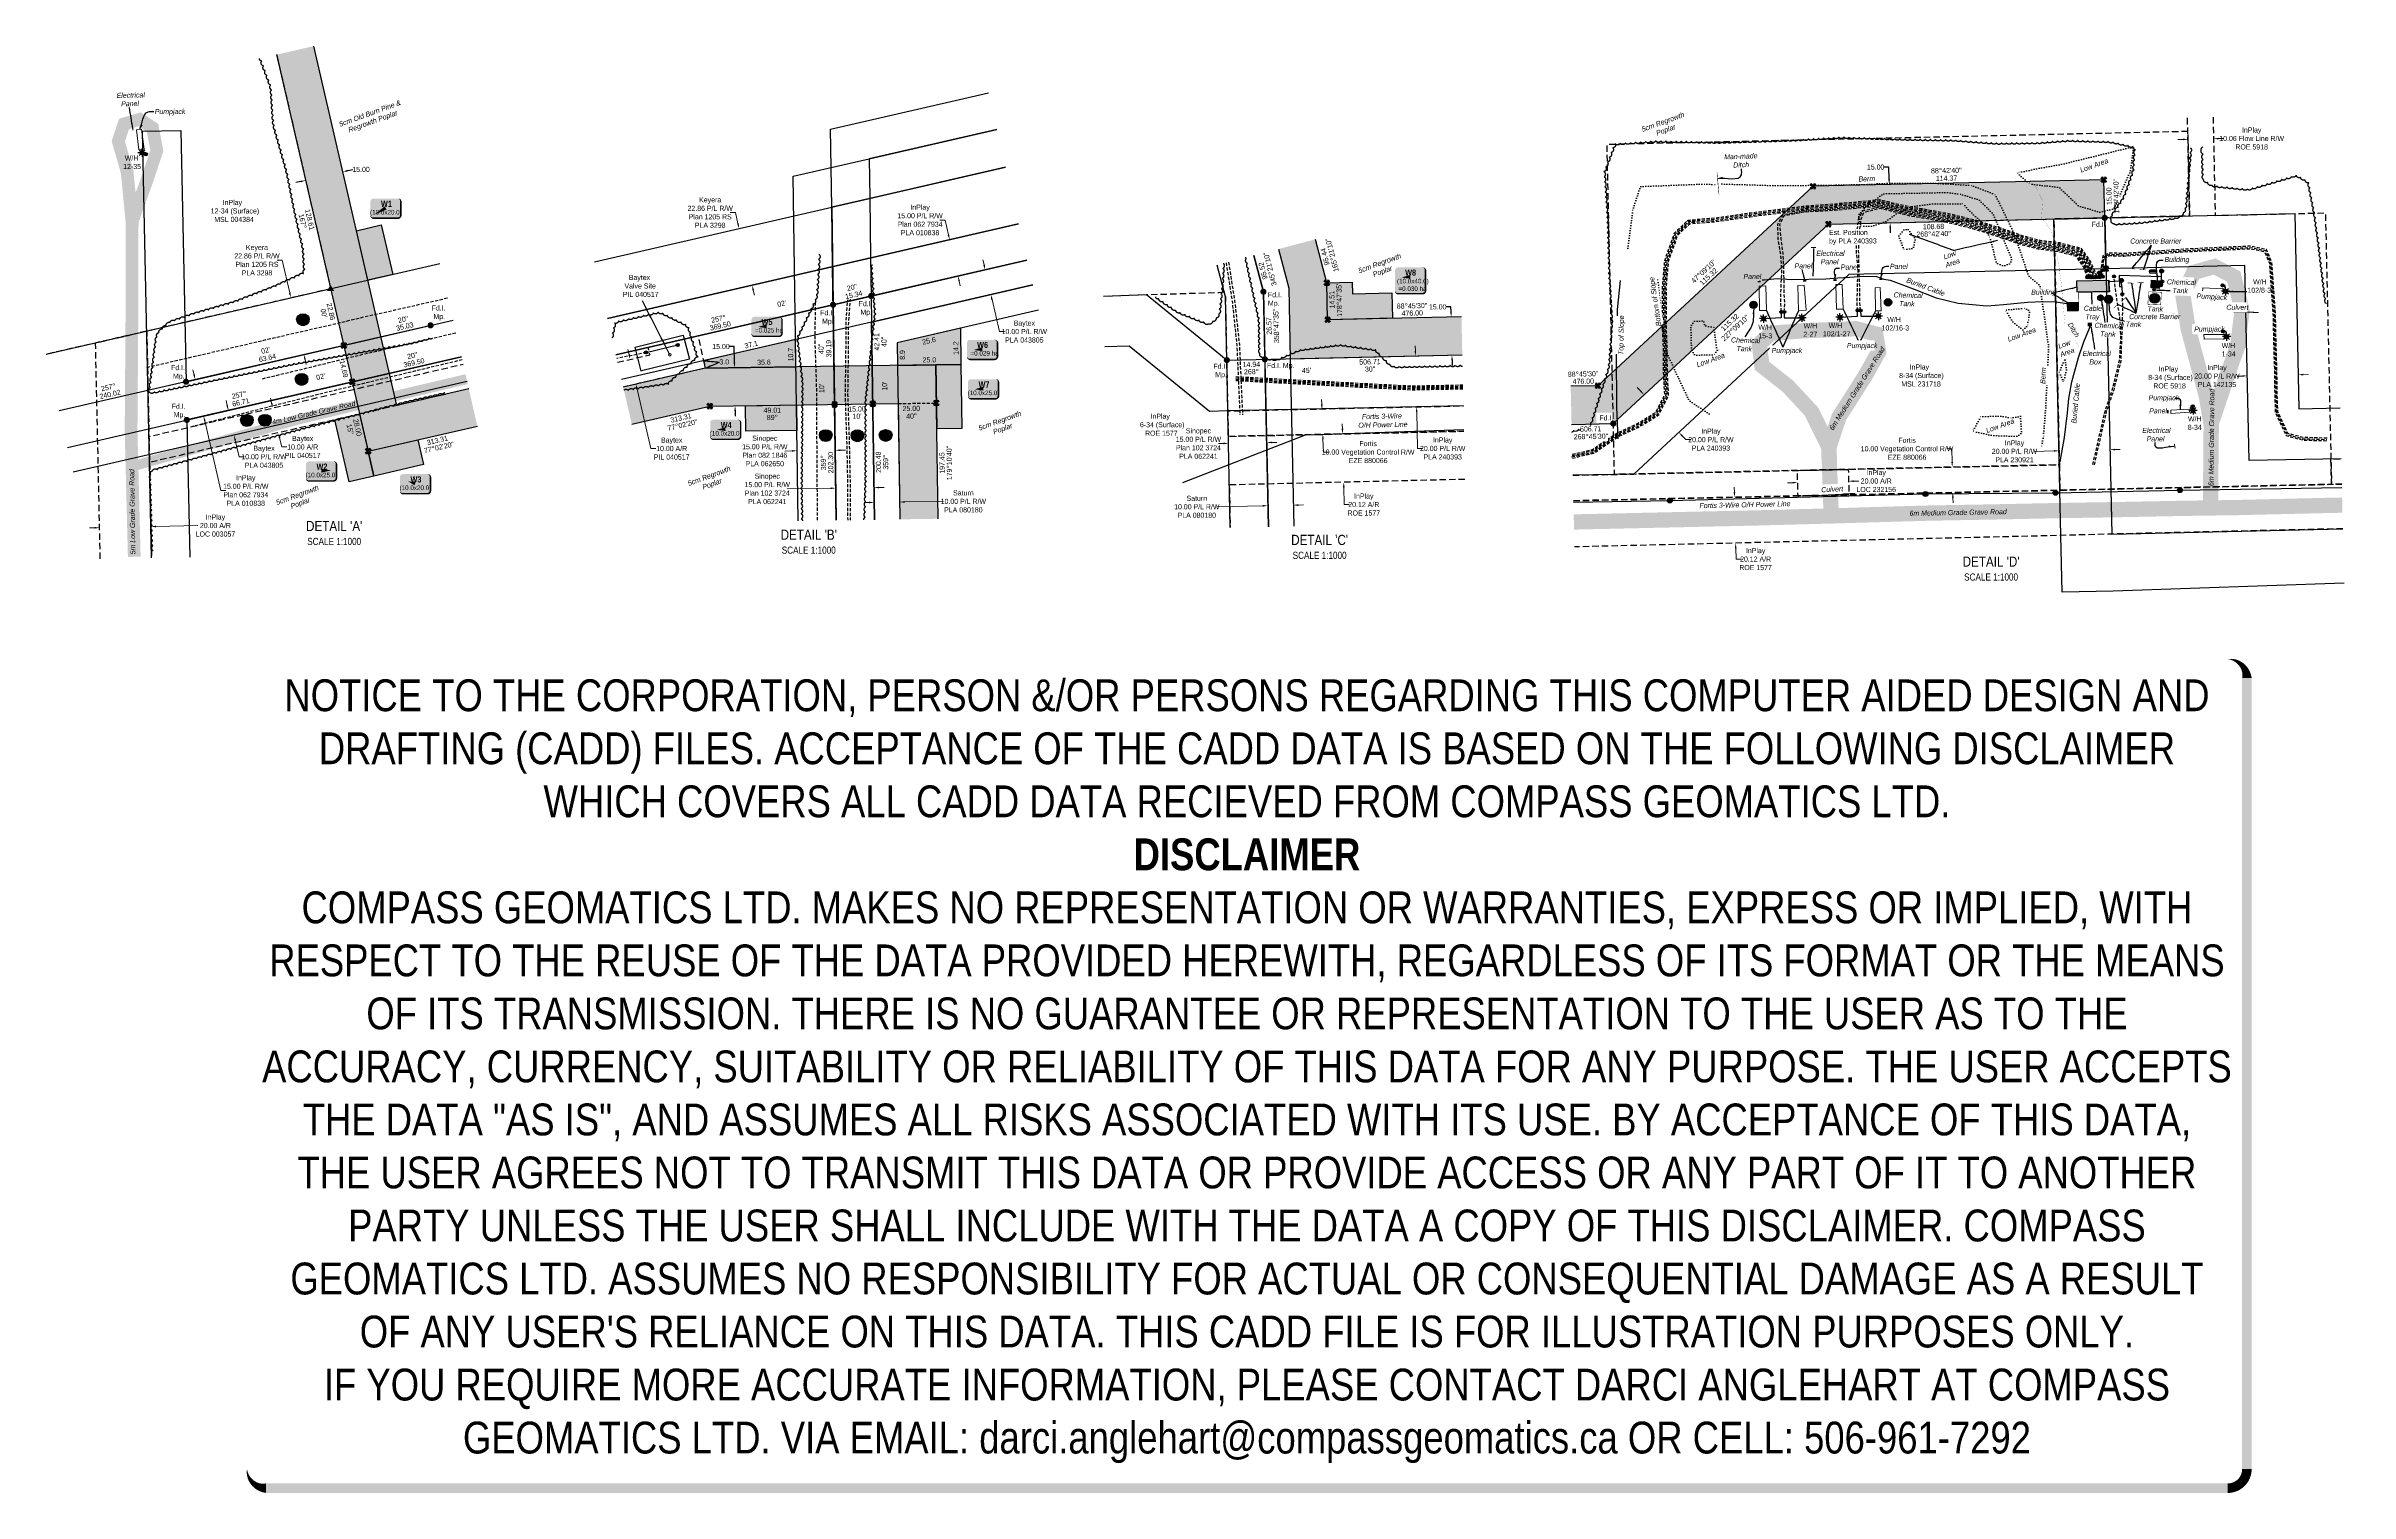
# Model space of a CAD drawing. Extents: x 605914 to 610440, y 5880595 to 5885290.
# Drawn here: x 605914 to 610440, y 5880595 to 5883438 of the extents above; entities that cross this region are included whole.
import ezdxf
from ezdxf.enums import TextEntityAlignment as Align

# ---------------------------------------------------------------- set-up
doc = ezdxf.new("R2010")
doc.units = 0
doc.header["$LTSCALE"] = 5
doc.header["$PDMODE"] = 34
doc.header["$PDSIZE"] = 0.03
for name, pattern in [('0', [1, 1, 0]), ('foc-ACCESSROAD', [3.75, 2.5, -1.25]), ('foc-FLOWLINE', [3.75, 2.5, -1.25]), ('foc-TIELINE', [1.875, 1.25, -0.625]), ('foc-TOPO', [1, 0.2, -0.8]), ('POWERLINE5', [7.8, 2.4, -0.6, 0.6, -0.6, 0.6, -0.6, 2.4]), ('UG_PIPE', [1.875, 1.25, -0.625])]:
    doc.linetypes.add(name, pattern=pattern)
doc.layers.get('Defpoints').update_dxf_attribs({"color": 9})
for name, color, linetype in [('AS-CABLE', 224, 'foc-CABLE'), ('AS-FENCE', 48, 'foc-FENCE'), ('AS-PIPE-UG', 44, 'UG_PIPE'), ('AS-POWER', 104, 'foc-POWER'), ('AS-POWER-EXISTING', 72, 'POWERLINE5'), ('AS-ROADS', 254, 'Continuous'), ('AS-SYMBOL', 7, 'Continuous'), ('C-WS-S', 8, 'Continuous'), ('DETAIL-T', 7, 'Continuous'), ('F-AR', 190, 'foc-ACCESSROAD'), ('F-EZE', 190, 'foc-FLOWLINE'), ('F-RW', 190, 'Continuous'), ('F-WS', 190, 'foc-ACCESSROAD'), ('F-WS-S', 8, 'Continuous'), ('L-BD', 7, 'Continuous'), ('L-MON', 1, 'Continuous'), ('L-MON-T', 1, 'Continuous'), ('L-TIE', 7, 'foc-TIELINE'), ('P-CROSSINGS', 250, 'Continuous'), ('P-PROPOSED', 10, 'Continuous'), ('P-PROPOSED-H', 21, 'Continuous'), ('P-TEMP-BLOCKS', 250, 'Continuous'), ('P-TEMP-H', 41, 'Continuous'), ('P-TEMP_WORKSPACE', 46, 'Continuous'), ('P-TXT', 4, 'Continuous'), ('T-BUSH', 110, '0'), ('T-BUSH-T', 110, 'Continuous'), ('T-GENERAL', 48, 'foc-TOPO'), ('T-LOW-AREA', 48, 'foc-TOPO'), ('T-SLOPE', 48, 'Continuous')]:
    doc.layers.add(name, color=color, linetype=linetype)
for name, color, linetype, lineweight in [('AS-GENERAL', 48, 'Continuous', 18), ('F-AR-T', 190, 'Continuous', 9), ('F-EZE-T', 190, 'Continuous', 9), ('F-FLOWLINE-T', 190, 'Continuous', 9), ('F-RW-T', 190, 'Continuous', 9), ('F-WS-T', 190, 'Continuous', 9), ('T-TEXT', 48, 'Continuous', 18)]:
    doc.layers.add(name, color=color, linetype=linetype, lineweight=lineweight)
for name, color, linetype, true_color in [('AS-PIPE-AG', 7, 'Continuous', 0x7d00fa), ('AS-STRUCTURE-H', 7, 'Continuous', 0xa8a8a8), ('AS-STRUCTURE-T', 7, 'Continuous', 0x454545)]:
    doc.layers.add(name, color=color, linetype=linetype, true_color=true_color)
doc.layers.add('AS-STRUCTURE', color=7, linetype='Continuous', lineweight=30, true_color=0x595959)
doc.layers.add('DISCLAIMER', color=7, linetype='Continuous', plot=False)
doc.styles.add('175L', font='ARIALN.TTF', dxfattribs={"height": 20})
doc.styles.add('80', font='ARIALN.TTF', dxfattribs={"height": 10})
doc.styles.add('80CG', font='ARIALN.TTF', dxfattribs={"height": 10})
doc.styles.add('80L', font='ARIALN.TTF', dxfattribs={"height": 10})
doc.styles.add('80LS', font='ARIALNI.TTF', dxfattribs={"height": 10})
doc.styles.add('BOLD', font='ARIALNB.TTF')
doc.styles.add('Crossing', font='ARIALN.TTF', dxfattribs={"height": 10})
doc.styles.add('foc-LtypeFont', font='ARIALN.TTF', dxfattribs={"height": 7.35})
doc.linetypes.add('foc-CABLE', pattern='A,2,-1,["C",foc-LtypeFont,S=0.2,R=0,X=-0.625,Y=-0.75],-1.24,8', length=12.24)
doc.linetypes.add('foc-FENCE', pattern='A,10,-1,["X",foc-LtypeFont,S=0.2,R=0,X=-0.625,Y=-0.75],-1.24', length=12.24)
doc.linetypes.add('foc-POWER', pattern='A,6,-1,["P",foc-LtypeFont,S=0.2,R=0,X=-0.625,Y=-0.75],-1.24,4', length=12.24)
doc.linetypes.add('foc-POWER-NOLINE', pattern='A,0,-4,["P",foc-LtypeFont,S=0.2,R=0,X=-0.625,Y=-0.75],-8.24', length=12.24)
doc.dimstyles.new('Compass 5 000', dxfattribs={"dimscale": 5, "dimtxt": 9, "dimasz": 2, "dimexe": 0.2, "dimexo": 0.0625, "dimgap": 0.5, "dimtad": 0, "dimtih": 1, "dimtoh": 1, "dimzin": 0, "dimdsep": 46, "dimtxsty": '80CG', "dimcen": 0.1, "dimse1": 1, "dimse2": 1, "dimclrd": 256, "dimclrt": 256, "dimaunit": 1, "dimadec": 4, "dimazin": 0, "dimtfac": 0.06, "dimtofl": 0, "dimtmove": 0, "dimatfit": 1, "dimfxl": 0.2, "dimtolj": 1, "dimtzin": 0, "dimlwd": -1, "dimarcsym": 0})

# ---------------------------------------------------------------- blocks, each defined once
blk = doc.blocks.new('STRIA')
blk.add_hatch(color=255).paths.add_polyline_path([(-0.04, 1.52), (-1.47, -0.87), (1.39, -0.87)])
blk = doc.blocks.new('STRIAA')
blk.add_blockref('STRIA', (0, 0))
blk = doc.blocks.new('STRIB')
at = {"color": 1}
blk.add_solid([(-1.12, -0.67), (-0.04, 1.13), (1.04, -0.67)], dxfattribs=at)
blk = doc.blocks.new('STRIBB')
blk.add_blockref('STRIB', (0, 0))
blk = doc.blocks.new('STRICC')
for name in ['STRIAA', 'STRIBB']:
    blk.add_blockref(name, (0, 0))
blk = doc.blocks.new('fdspike')
blk.add_blockref('STRICC', (0, 0))
blk = doc.blocks.new('fdia')
at = {"color": 255, "const_width": 1}
blk.add_lwpolyline([(-0.5, 0, 1), (0.5, 0, 1)], format="xyb", close=True, dxfattribs=at)
blk = doc.blocks.new('Fdiaa')
blk.add_blockref('fdia', (0, 0))
blk = doc.blocks.new('fdib')
at = {"color": 1, "const_width": 1.6}
blk.add_lwpolyline([(-0.4, 0, 1), (0.4, 0, 1)], format="xyb", close=True, dxfattribs=at)
at = {"color": 1}
blk.add_circle((0, 0), 0.8, dxfattribs=at)
blk = doc.blocks.new('Fdibb')
blk.add_blockref('fdib', (0, 0))
blk = doc.blocks.new('fdicc')
for name in ['Fdibb', 'Fdiaa']:
    blk.add_blockref(name, (0, 0))
blk = doc.blocks.new('FDI')
blk.add_blockref('fdicc', (0, 0))
blk = doc.blocks.new('GAS')
h = blk.add_hatch(color=255)
h.dxf.hatch_style = 1
edge = h.paths.add_edge_path()
edge.add_arc((0, 0), 0.9, 0, 360)
for p, q in [((-0.81, 0), (-1.62, 0)), ((-0.57, 0.57), (-1.14, 1.14)), ((0, 0.81), (0, 1.62)), ((0.57, 0.57), (1.14, 1.14)), ((1.62, 0), (0.81, 0)), ((-0.57, -0.57), (-1.14, -1.14)), ((0, -0.81), (0, -1.62)), ((1.14, -1.14), (0.57, -0.57))]:
    blk.add_line(p, q)
blk.add_circle((0, 0), 0.8)
blk = doc.blocks.new('RISER')
h = blk.add_hatch(color=255)
h.dxf.hatch_style = 1
edge = h.paths.add_edge_path()
edge.add_arc((0, 0), 0.7, 0, 360)
blk.add_hatch(color=13).paths.add_polyline_path([(0.58, -0.15), (-0.58, -0.15, 0.774597)])
at = {"color": 13}
blk.add_line((-0.58, -0.15), (0.58, -0.15), dxfattribs=at)
blk.add_circle((0, 0), 0.6, dxfattribs=at)
blk = doc.blocks.new('TEMP')
h = blk.add_hatch(color=255)
h.dxf.hatch_style = 1
h.paths.add_polyline_path([(0, 0.25), (-0.67, 1.15), (-0.67, 0.67), (-1.15, 0.67), (-0.25, 0), (-1.15, -0.67), (-0.67, -0.67), (-0.67, -1.15), (0, -0.25), (0.67, -1.15), (0.67, -0.67), (1.15, -0.67), (0.25, 0), (1.15, 0.67), (0.67, 0.67), (0.67, 1.15)])
h.paths.add_polyline_path([(0.57, 0.85), (0.57, 0.57), (0.85, 0.57), (0.08, 0), (0.85, -0.57), (0.57, -0.57), (0.57, -0.85), (0, -0.08), (-0.57, -0.85), (-0.57, -0.57), (-0.85, -0.57), (-0.08, 0), (-0.85, 0.57), (-0.57, 0.57), (-0.57, 0.85), (0, 0.08)], flags=16)
h = blk.add_hatch(color=1)
h.dxf.hatch_style = 1
h.paths.add_polyline_path([(0, 0.08), (-0.57, 0.85), (-0.57, 0.57), (-0.85, 0.57), (-0.08, 0), (-0.85, -0.57), (-0.57, -0.57), (-0.57, -0.85), (0, -0.08), (0.57, -0.85), (0.57, -0.57), (0.85, -0.57), (0.08, 0), (0.85, 0.57), (0.57, 0.57), (0.57, 0.85)])
at = {"color": 1}
for p, q in [((-0.08, 0), (0.08, 0)), ((0, 0.08), (0, -0.08))]:
    blk.add_line(p, q, dxfattribs=at)
at = {"color": 255, "flags": 128}
blk.add_lwpolyline([(-0.25, 0), (-1.15, 0.67), (-0.67, 0.67), (-0.67, 1.15), (0, 0.25), (0.67, 1.15), (0.67, 0.67), (1.15, 0.67), (0.25, 0), (1.15, -0.67), (0.67, -0.67), (0.67, -1.15), (0, -0.25), (-0.67, -1.15), (-0.67, -0.67), (-1.15, -0.67)], close=True, dxfattribs=at)
at = {"color": 1, "flags": 128}
blk.add_lwpolyline([(-0.08, 0), (-0.85, 0.57), (-0.57, 0.57), (-0.57, 0.85), (0, 0.08), (0.57, 0.85), (0.57, 0.57), (0.85, 0.57), (0.08, 0), (0.85, -0.57), (0.57, -0.57), (0.57, -0.85), (0, -0.08), (-0.57, -0.85), (-0.57, -0.57), (-0.85, -0.57)], close=True, dxfattribs=at)
blk = doc.blocks.new('POWERPOLE')
h = blk.add_hatch(color=255)
edge = h.paths.add_edge_path()
edge.add_arc((0, 0), 0.96, 0, 360)
at = {"linetype": 'Continuous'}
for p, q in [((0.68, -0.68), (-0.68, 0.68)), ((-0.68, -0.68), (0.68, 0.68))]:
    blk.add_line(p, q, dxfattribs=at)
blk.add_circle((0, 0), 0.96, dxfattribs=at)
blk = doc.blocks.new('PIG')
h = blk.add_hatch(color=255)
h.dxf.hatch_style = 1
edge = h.paths.add_edge_path()
edge.add_arc((0, 0), 0.85, 0, 360)
at = {"layer": 'AS-SYMBOL'}
h = blk.add_hatch(color=13, dxfattribs=at)
h.dxf.hatch_style = 1
h.paths.add_polyline_path([(-0.1, 0, 1), (-0.55, 0, 1)])
h = blk.add_hatch(color=13, dxfattribs=at)
h.dxf.hatch_style = 1
h.paths.add_polyline_path([(0.1, 0, 1), (0.55, 0, 1)])
at = {"layer": 'AS-SYMBOL', "color": 13}
for centre, radius in [((0, 0), 0.75), ((-0.33, 0), 0.225), ((0.33, 0), 0.225)]:
    blk.add_circle(centre, radius, dxfattribs=at)
blk = doc.blocks.new('*D459')
at = {"layer": 'Defpoints', "color": 0, "transparency": 16777216}
for p in [(606018.7, 5882506.3), (606019, 5882491.6), (606119.4, 5882508.5)]:
    blk.add_point(p, dxfattribs=at)
at = {"layer": 'F-AR-T', "transparency": 16777216}
for p, q in [((606009, 5882491.4), (605999, 5882491.2)), ((606129.7, 5882494), (606212.3, 5882495.8))]:
    blk.add_line(p, q, dxfattribs=at)
for points in [[(606009, 5882493.1), (606009, 5882489.7), (606019, 5882491.6)], [(606129.7, 5882495.7), (606129.8, 5882492.3), (606119.7, 5882493.8)]]:
    blk.add_solid(points, dxfattribs=at)
at = {"layer": 'F-AR-T', "transparency": 16777216, "insert": (606246.6, 5882495.8), "char_height": 10, "attachment_point": 5, "style": '80CG'}
blk.add_mtext('\\A1;InPlay\\P20.00 A/R\\PLOC 003057', dxfattribs=at)
blk = doc.blocks.new('*D460')
at = {"layer": 'Defpoints', "color": 0, "transparency": 16777216}
for p in [(606334.3, 5882721.2), (606345.5, 5882672.5), (606370.5, 5882678.2)]:
    blk.add_point(p, dxfattribs=at)
at = {"layer": 'F-AR-T', "transparency": 16777216}
for p, q in [((606357, 5882736.6), (606354.8, 5882746.4)), ((606372.7, 5882668.5), (606376.9, 5882650.2)), ((606376.9, 5882650.2), (606386.9, 5882650.2))]:
    blk.add_line(p, q, dxfattribs=at)
for points in [[(606358.6, 5882737), (606355.4, 5882736.3), (606359.3, 5882726.9)], [(606374.3, 5882668.8), (606371.1, 5882668.1), (606370.5, 5882678.2)]]:
    blk.add_solid(points, dxfattribs=at)
at = {"layer": 'F-AR-T', "transparency": 16777216, "insert": (606418, 5882650.2), "char_height": 10, "attachment_point": 5, "style": '80CG'}
blk.add_mtext('\\A1;Baytex\\P10.00 A/R\\PPIL 040517', dxfattribs=at)
blk = doc.blocks.new('*D461')
at = {"layer": 'Defpoints', "color": 0, "transparency": 16777216}
for p in [(606423.9, 5883173.9), (606496.9, 5883191), (606497, 5883190.7)]:
    blk.add_point(p, dxfattribs=at)
at = {"layer": 'P-TXT', "transparency": 16777216}
for p, q in [((606414.1, 5883171.9), (606404.4, 5883169.6)), ((606506.7, 5883193.2), (606516.7, 5883195.6))]:
    blk.add_line(p, q, dxfattribs=at)
for points in [[(606413.8, 5883173.5), (606414.5, 5883170.3), (606423.9, 5883174.1)], [(606506.3, 5883194.9), (606507, 5883191.6), (606496.9, 5883191)]]:
    blk.add_solid(points, dxfattribs=at)
at = {"layer": 'P-TXT', "transparency": 16777216, "insert": (606532.7, 5883195.6), "char_height": 10, "attachment_point": 5, "style": '80CG'}
blk.add_mtext('\\A1;15.00', dxfattribs=at)
blk = doc.blocks.new('*U462')
at = {"true_color": 0xff8aff}
h = blk.add_hatch(color=211, dxfattribs=at)
edge = h.paths.add_edge_path()
edge.add_line((-24, -20), (24, -20))
edge.add_arc((24, -14), 6, 270, 360)
edge.add_line((30, -14), (30, 12.5))
edge.add_arc((24, 12.5), 6, 0, 90)
edge.add_line((24, 18.5), (-24, 18.5))
edge.add_arc((-24, 12.5), 6, 90, 180)
edge.add_line((-30, 12.5), (-30, -14))
edge.add_arc((-24, -14), 6, 180, 270)
at = {"color": 250, "flags": 128}
blk.add_lwpolyline([(-24, -20, 3, 3, 0), (24, -20, 3, 3, 0.414214), (30, -14, 3, 3, 0), (30, 12.5, 3, 0, 0.414214), (24, 18.5, 0, 0, 0), (-24, 18.5, 0, 0, 0.414214), (-30, 12.5, 0, 0, 0), (-30, -14, 0, 3, 0.414214)], format="xyseb", close=True, dxfattribs=at)
at = {"flags": 128}
blk.add_lwpolyline([(-22.7, -13.4, 0, 7.5, 0), (0, 0, 0, 0, 0)], format="xyseb", dxfattribs=at)
at = {"color": 250}
for tag, p, height, style in [('TEMP_AREA_W1_001', (-9.2, 2.2), 12, 'BOLD'), ('ENTER_TEXT_001', (-30.7, -12.8), 9, '80')]:
    blk.add_attdef(tag, p, '', height=height, dxfattribs=dict(at, style=style))
blk = doc.blocks.new('*U466')
at = {"true_color": 0xff8aff}
h = blk.add_hatch(color=211, dxfattribs=at)
edge = h.paths.add_edge_path()
edge.add_line((-24, -20), (24, -20))
edge.add_arc((24, -14), 6, 270, 360)
edge.add_line((30, -14), (30, 12.5))
edge.add_arc((24, 12.5), 6, 0, 90)
edge.add_line((24, 18.5), (-24, 18.5))
edge.add_arc((-24, 12.5), 6, 90, 180)
edge.add_line((-30, 12.5), (-30, -14))
edge.add_arc((-24, -14), 6, 180, 270)
at = {"color": 250, "flags": 128}
blk.add_lwpolyline([(-24, -20, 3, 3, 0), (24, -20, 3, 3, 0.414214), (30, -14, 3, 3, 0), (30, 12.5, 3, 0, 0.414214), (24, 18.5, 0, 0, 0), (-24, 18.5, 0, 0, 0.414214), (-30, 12.5, 0, 0, 0), (-30, -14, 0, 3, 0.414214)], format="xyseb", close=True, dxfattribs=at)
at = {"flags": 128}
blk.add_lwpolyline([(19.6, 0.8, 0, 7.5, 0), (0, 0, 0, 0, 0)], format="xyseb", dxfattribs=at)
at = {"color": 250}
for tag, p, height, style in [('TEMP_AREA_W1_001', (-9.2, 2.2), 12, 'BOLD'), ('ENTER_TEXT_001', (-30.7, -12.8), 9, '80')]:
    blk.add_attdef(tag, p, '', height=height, dxfattribs=dict(at, style=style))
blk = doc.blocks.new('*U465')
at = {"true_color": 0xff8aff}
h = blk.add_hatch(color=211, dxfattribs=at)
edge = h.paths.add_edge_path()
edge.add_line((-24, -20), (24, -20))
edge.add_arc((24, -14), 6, 270, 360)
edge.add_line((30, -14), (30, 12.5))
edge.add_arc((24, 12.5), 6, 0, 90)
edge.add_line((24, 18.5), (-24, 18.5))
edge.add_arc((-24, 12.5), 6, 90, 180)
edge.add_line((-30, 12.5), (-30, -14))
edge.add_arc((-24, -14), 6, 180, 270)
at = {"color": 250, "flags": 128}
blk.add_lwpolyline([(-24, -20, 3, 3, 0), (24, -20, 3, 3, 0.414214), (30, -14, 3, 3, 0), (30, 12.5, 3, 0, 0.414214), (24, 18.5, 0, 0, 0), (-24, 18.5, 0, 0, 0.414214), (-30, 12.5, 0, 0, 0), (-30, -14, 0, 3, 0.414214)], format="xyseb", close=True, dxfattribs=at)
at = {"flags": 128}
blk.add_lwpolyline([(-13.7, 4.1, 0, 7.5, 0), (0, 0, 0, 0, 0)], format="xyseb", dxfattribs=at)
at = {"color": 250}
for tag, p, height, style in [('TEMP_AREA_W1_001', (-9.2, 2.2), 12, 'BOLD'), ('ENTER_TEXT_001', (-30.7, -12.8), 9, '80')]:
    blk.add_attdef(tag, p, '', height=height, dxfattribs=dict(at, style=style))
blk = doc.blocks.new('*U463')
at = {"true_color": 0xff8aff}
h = blk.add_hatch(color=211, dxfattribs=at)
edge = h.paths.add_edge_path()
edge.add_line((-24, -20), (24, -20))
edge.add_arc((24, -14), 6, 270, 360)
edge.add_line((30, -14), (30, 12.5))
edge.add_arc((24, 12.5), 6, 0, 90)
edge.add_line((24, 18.5), (-24, 18.5))
edge.add_arc((-24, 12.5), 6, 90, 180)
edge.add_line((-30, 12.5), (-30, -14))
edge.add_arc((-24, -14), 6, 180, 270)
at = {"color": 250, "flags": 128}
blk.add_lwpolyline([(-24, -20, 3, 3, 0), (24, -20, 3, 3, 0.414214), (30, -14, 3, 3, 0), (30, 12.5, 3, 0, 0.414214), (24, 18.5, 0, 0, 0), (-24, 18.5, 0, 0, 0.414214), (-30, 12.5, 0, 0, 0), (-30, -14, 0, 3, 0.414214)], format="xyseb", close=True, dxfattribs=at)
at = {"flags": 128}
blk.add_lwpolyline([(-16.6, -1.4, 0, 7.5, 0), (0, 0, 0, 0, 0)], format="xyseb", dxfattribs=at)
at = {"color": 250}
for tag, p, height, style in [('TEMP_AREA_W1_001', (-9.2, 2.2), 12, 'BOLD'), ('ENTER_TEXT_001', (-30.7, -12.8), 9, '80')]:
    blk.add_attdef(tag, p, '', height=height, dxfattribs=dict(at, style=style))
blk = doc.blocks.new('*D467')
at = {"layer": 'Defpoints', "color": 0, "transparency": 16777216}
for p in [(607254.9, 5882805.8), (607256, 5882730.8), (607267.6, 5882731)]:
    blk.add_point(p, dxfattribs=at)
at = {"layer": 'P-TXT', "transparency": 16777216}
for p, q in [((607265.9, 5882847.6), (607255.9, 5882847.6)), ((607266.3, 5882816), (607265.9, 5882847.6)), ((607267.7, 5882721), (607267.8, 5882711))]:
    blk.add_line(p, q, dxfattribs=at)
for points in [[(607268, 5882816), (607264.7, 5882815.9), (607266.5, 5882806)], [(607269.4, 5882721), (607266, 5882721), (607267.6, 5882731)]]:
    blk.add_solid(points, dxfattribs=at)
at = {"layer": 'P-TXT', "transparency": 16777216, "insert": (607239.9, 5882847.6), "char_height": 10, "attachment_point": 5, "style": '80CG'}
blk.add_mtext('\\A1;15.00', dxfattribs=at)
blk = doc.blocks.new('*D468')
at = {"layer": 'Defpoints', "color": 0, "transparency": 16777216}
for p in [(607389.1, 5882668.2), (607463.9, 5882669.2), (607464.3, 5882643.7)]:
    blk.add_point(p, dxfattribs=at)
at = {"layer": 'F-RW-T', "transparency": 16777216}
for p, q in [((607379.4, 5882642.5), (607365.1, 5882642.3)), ((607474.3, 5882643.9), (607484.3, 5882644))]:
    blk.add_line(p, q, dxfattribs=at)
for points in [[(607379.4, 5882644.2), (607379.5, 5882640.9), (607389.4, 5882642.7)], [(607474.3, 5882645.5), (607474.3, 5882642.2), (607464.3, 5882643.7)]]:
    blk.add_solid(points, dxfattribs=at)
at = {"layer": 'F-RW-T', "transparency": 16777216, "insert": (607326, 5882642.3), "char_height": 10, "attachment_point": 5, "style": '80CG'}
blk.add_mtext('\\A1;Sinopec\\P15.00 P/L R/W\\PPlan 082 1846\\PPLA 062650', dxfattribs=at)
blk = doc.blocks.new('*D469')
at = {"layer": 'Defpoints', "color": 0, "transparency": 16777216}
for p in [(607465.4, 5882573.9), (607465.5, 5882569.3), (607540.3, 5882575)]:
    blk.add_point(p, dxfattribs=at)
at = {"layer": 'F-RW-T', "transparency": 16777216}
for p, q in [((607455.5, 5882569.2), (607369.9, 5882567.9)), ((607550.3, 5882570.5), (607560.3, 5882570.7))]:
    blk.add_line(p, q, dxfattribs=at)
for points in [[(607455.5, 5882570.8), (607455.5, 5882567.5), (607465.5, 5882569.3)], [(607550.3, 5882572.2), (607550.4, 5882568.9), (607540.3, 5882570.4)]]:
    blk.add_solid(points, dxfattribs=at)
at = {"layer": 'F-RW-T', "transparency": 16777216, "insert": (607330.8, 5882567.9), "char_height": 10, "attachment_point": 5, "style": '80CG'}
blk.add_mtext('\\A1;Sinopec\\P15.00 P/L R/W\\PPlan 102 3724\\PPLA 062241', dxfattribs=at)
blk = doc.blocks.new('*D470')
at = {"layer": 'Defpoints', "color": 0, "transparency": 16777216}
for p in [(607541, 5882532.6), (607590.8, 5882542), (607591, 5882533.3)]:
    blk.add_point(p, dxfattribs=at)
at = {"layer": 'F-RW-T', "transparency": 16777216}
for p, q in [((607530.9, 5882541.2), (607520.9, 5882541)), ((607600.8, 5882542.2), (607677, 5882543.3))]:
    blk.add_line(p, q, dxfattribs=at)
for points in [[(607530.8, 5882542.8), (607530.9, 5882539.5), (607540.9, 5882541.3)], [(607600.8, 5882543.9), (607600.9, 5882540.5), (607590.8, 5882542)]]:
    blk.add_solid(points, dxfattribs=at)
at = {"layer": 'F-RW-T', "transparency": 16777216, "insert": (607716.1, 5882543.3), "char_height": 10, "attachment_point": 5, "style": '80CG'}
blk.add_mtext('\\A1;Saturn\\P10.00 P/L R/W\\PPLA 080180', dxfattribs=at)
blk = doc.blocks.new('*D471')
at = {"layer": 'Defpoints', "color": 0, "transparency": 16777216}
for p in [(607275.4, 5883079.6), (607277.4, 5883080.1), (607303, 5882968.7)]:
    blk.add_point(p, dxfattribs=at)
at = {"layer": 'F-RW-T', "transparency": 16777216}
for p, q in [((607268.2, 5883110.8), (607258.2, 5883110.8)), ((607273.1, 5883089.4), (607268.2, 5883110.8)), ((607303.3, 5882958.5), (607305.5, 5882948.8))]:
    blk.add_line(p, q, dxfattribs=at)
for points in [[(607274.8, 5883089.7), (607271.5, 5883089), (607275.4, 5883079.6)], [(607304.9, 5882958.9), (607301.6, 5882958.2), (607301, 5882968.3)]]:
    blk.add_solid(points, dxfattribs=at)
at = {"layer": 'F-RW-T', "transparency": 16777216, "insert": (607218.7, 5883110.8), "char_height": 10, "attachment_point": 5, "style": '80CG'}
blk.add_mtext('\\A1;Keyera\\P22.86 P/L R/W\\PPlan 1205 RS\\PPLA 3298', dxfattribs=at)
blk = doc.blocks.new('*D472')
at = {"layer": 'Defpoints', "color": 0, "transparency": 16777216}
for p in [(607679.2, 5883055.3), (607689.1, 5883057.6), (607695.6, 5882983.8)]:
    blk.add_point(p, dxfattribs=at)
at = {"layer": 'F-RW-T', "transparency": 16777216}
for p, q in [((607680.2, 5883096.2), (607670.2, 5883096.2)), ((607686.9, 5883067.3), (607680.2, 5883096.2)), ((607707.8, 5882976.3), (607710, 5882966.6))]:
    blk.add_line(p, q, dxfattribs=at)
for points in [[(607688.5, 5883067.7), (607685.2, 5883067), (607689.1, 5883057.6)], [(607709.4, 5882976.7), (607706.2, 5882976), (607705.6, 5882986.1)]]:
    blk.add_solid(points, dxfattribs=at)
at = {"layer": 'F-RW-T', "transparency": 16777216, "insert": (607631.1, 5883096.2), "char_height": 10, "attachment_point": 5, "style": '80CG'}
blk.add_mtext('\\A1;InPlay\\P15.00 P/L R/W\\PPlan 062 7934\\PPLA 010838', dxfattribs=at)
blk = doc.blocks.new('*D473')
at = {"layer": 'Defpoints', "color": 0, "transparency": 16777216}
for p in [(607766.3, 5883000.1), (607770.1, 5882949.7), (607777.5, 5882951.4)]:
    blk.add_point(p, dxfattribs=at)
at = {"layer": 'F-RW-T', "transparency": 16777216}
for p, q in [((607756.7, 5883008.1), (607754.4, 5883017.9)), ((607772.4, 5882939.9), (607786.8, 5882877)), ((607786.8, 5882877), (607796.8, 5882877))]:
    blk.add_line(p, q, dxfattribs=at)
for points in [[(607758.3, 5883008.5), (607755.1, 5883007.7), (607758.9, 5882998.4)], [(607774, 5882940.3), (607770.7, 5882939.5), (607770.1, 5882949.7)]]:
    blk.add_solid(points, dxfattribs=at)
at = {"layer": 'F-RW-T', "transparency": 16777216, "insert": (607835.9, 5882877), "char_height": 10, "attachment_point": 5, "style": '80CG'}
blk.add_mtext('\\A1;Baytex\\P10.00 P/L R/W\\PPLA 043805', dxfattribs=at)
blk = doc.blocks.new('*D474')
at = {"layer": 'Defpoints', "color": 0, "transparency": 16777216}
for p in [(607059.3, 5882822), (607070.5, 5882773.2), (607072.7, 5882773.8)]:
    blk.add_point(p, dxfattribs=at)
at = {"layer": 'F-AR-T', "transparency": 16777216}
for p, q in [((607059.3, 5882832.2), (607057, 5882842)), ((607075, 5882764), (607101.9, 5882647.1)), ((607101.9, 5882647.1), (607111.9, 5882647.1))]:
    blk.add_line(p, q, dxfattribs=at)
for points in [[(607060.9, 5882832.6), (607057.6, 5882831.8), (607061.5, 5882822.5)], [(607076.6, 5882764.4), (607073.3, 5882763.6), (607072.7, 5882773.8)]]:
    blk.add_solid(points, dxfattribs=at)
at = {"layer": 'F-AR-T', "transparency": 16777216, "insert": (607143, 5882647.1), "char_height": 10, "attachment_point": 5, "style": '80CG'}
blk.add_mtext('\\A1;Baytex\\P10.00 A/R\\PPIL 040517', dxfattribs=at)
blk = doc.blocks.new('*D475')
at = {"layer": 'Defpoints', "color": 0, "transparency": 16777216}
for p in [(608595.2, 5882903.8), (608674.5, 5882905.5), (608596.8, 5882828.8)]:
    blk.add_point(p, dxfattribs=at)
at = {"layer": 'P-TXT', "transparency": 16777216}
for p, q in [((608674.1, 5882925.5), (608664.1, 5882925.5)), ((608674.3, 5882915.5), (608674.1, 5882925.5)), ((608676.3, 5882820.6), (608676.6, 5882810.6))]:
    blk.add_line(p, q, dxfattribs=at)
for points in [[(608676, 5882915.6), (608672.6, 5882915.5), (608674.5, 5882905.5)], [(608678, 5882820.6), (608674.7, 5882820.5), (608676.1, 5882830.6)]]:
    blk.add_solid(points, dxfattribs=at)
at = {"layer": 'P-TXT', "transparency": 16777216, "insert": (608648.1, 5882925.5), "char_height": 10, "attachment_point": 5, "style": '80CG'}
blk.add_mtext('\\A1;15.00', dxfattribs=at)
blk = doc.blocks.new('*D476')
at = {"layer": 'Defpoints', "color": 0, "transparency": 16777216}
for p in [(608608.1, 5882829.1), (608606.6, 5882729.1), (608610.3, 5882729.2)]:
    blk.add_point(p, dxfattribs=at)
at = {"layer": 'F-RW-T', "transparency": 16777216}
for p, q in [((608604.2, 5882839), (608604, 5882849)), ((608606.8, 5882719.1), (608608.3, 5882647.3)), ((608608.3, 5882647.3), (608618.3, 5882647.3))]:
    blk.add_line(p, q, dxfattribs=at)
for points in [[(608605.8, 5882839), (608602.5, 5882839), (608604.4, 5882829)], [(608608.4, 5882719.1), (608605.1, 5882719), (608606.6, 5882729.1)]]:
    blk.add_solid(points, dxfattribs=at)
at = {"layer": 'F-RW-T', "transparency": 16777216, "insert": (608657.9, 5882647.3), "char_height": 10, "attachment_point": 5, "style": '80CG'}
blk.add_mtext('\\A1;InPlay\\P20.00 P/L R/W\\PPLA 240393', dxfattribs=at)
blk = doc.blocks.new('*D478')
at = {"layer": 'Defpoints', "color": 0, "transparency": 16777216}
for p in [(608524.5, 5882727.3), (608422.3, 5882675.5), (608526.1, 5882679)]:
    blk.add_point(p, dxfattribs=at)
at = {"layer": 'F-EZE-T', "transparency": 16777216}
for p, q in [((608420.3, 5882733.8), (608420, 5882743.8)), ((608422.6, 5882665.5), (608423.5, 5882640.2)), ((608423.5, 5882640.2), (608433.5, 5882640.2))]:
    blk.add_line(p, q, dxfattribs=at)
for points in [[(608422, 5882733.8), (608418.7, 5882733.7), (608420.7, 5882723.8)], [(608424.3, 5882665.6), (608421, 5882665.5), (608422.3, 5882675.5)]]:
    blk.add_solid(points, dxfattribs=at)
at = {"layer": 'F-EZE-T', "transparency": 16777216, "insert": (608511.4, 5882640.2), "char_height": 10, "attachment_point": 5, "style": '80CG'}
blk.add_mtext('\\A1;Fortis\\P10.00 Vegetation Control R/W\\PEZE 880066', dxfattribs=at)
blk = doc.blocks.new('*D479')
at = {"layer": 'Defpoints', "color": 0, "transparency": 16777216}
for p in [(608396.3, 5882674.5), (608398.6, 5882579.5), (608463.4, 5882581)]:
    blk.add_point(p, dxfattribs=at)
at = {"layer": 'F-AR-T', "transparency": 16777216}
for p, q in [((608460.9, 5882686), (608460.7, 5882696)), ((608463.6, 5882571), (608464.4, 5882537.1)), ((608464.4, 5882537.1), (608474.4, 5882537.1))]:
    blk.add_line(p, q, dxfattribs=at)
for points in [[(608462.6, 5882686.1), (608459.2, 5882686), (608461.1, 5882676.1)], [(608465.3, 5882571), (608461.9, 5882570.9), (608463.4, 5882581)]]:
    blk.add_solid(points, dxfattribs=at)
at = {"layer": 'F-AR-T', "transparency": 16777216, "insert": (608502.9, 5882537.1), "char_height": 10, "attachment_point": 5, "style": '80CG'}
blk.add_mtext('\\A1;InPlay\\P20.12 A/R\\PROE 1577', dxfattribs=at)
blk = doc.blocks.new('*D480')
at = {"layer": 'Defpoints', "color": 0, "transparency": 16777216}
for p in [(608237.1, 5882658.3), (608311.9, 5882659.9), (608237.1, 5882657.3)]:
    blk.add_point(p, dxfattribs=at)
at = {"layer": 'F-RW-T', "transparency": 16777216}
for p, q in [((608321.9, 5882659.1), (608331.9, 5882659.3)), ((608227.1, 5882657.1), (608217.1, 5882656.9))]:
    blk.add_line(p, q, dxfattribs=at)
for points in [[(608227.1, 5882658.8), (608227.2, 5882655.5), (608237.1, 5882657.3)], [(608321.8, 5882660.7), (608321.9, 5882657.4), (608311.9, 5882658.9)]]:
    blk.add_solid(points, dxfattribs=at)
at = {"layer": 'F-RW-T', "transparency": 16777216, "insert": (608178, 5882656.9), "char_height": 10, "attachment_point": 5, "style": '80CG'}
blk.add_mtext('\\A1;Sinopec\\P15.00 P/L R/W\\PPlan 102 3724\\PPLA 062241', dxfattribs=at)
blk = doc.blocks.new('*D481')
at = {"layer": 'Defpoints', "color": 0, "transparency": 16777216}
for p in [(608314.5, 5882535.4), (608364.4, 5882536.4), (608364.5, 5882535.9)]:
    blk.add_point(p, dxfattribs=at)
at = {"layer": 'F-RW-T', "transparency": 16777216}
for p, q in [((608304.5, 5882534.6), (608213.9, 5882532.7)), ((608374.5, 5882536.1), (608384.5, 5882536.3))]:
    blk.add_line(p, q, dxfattribs=at)
for points in [[(608304.5, 5882536.3), (608304.5, 5882533), (608314.5, 5882534.8)], [(608374.4, 5882537.8), (608374.5, 5882534.4), (608364.5, 5882535.9)]]:
    blk.add_solid(points, dxfattribs=at)
at = {"layer": 'F-RW-T', "transparency": 16777216, "insert": (608174.8, 5882532.7), "char_height": 10, "attachment_point": 5, "style": '80CG'}
blk.add_mtext('\\A1;Saturn\\P10.00 P/L R/W\\PPLA 080180', dxfattribs=at)
blk = doc.blocks.new('*D483')
at = {"layer": 'Defpoints', "color": 0, "transparency": 16777216}
for p in [(609067, 5882764.8), (609121.8, 5882679.3), (609135, 5882691.6)]:
    blk.add_point(p, dxfattribs=at)
at = {"layer": 'F-RW-T', "transparency": 16777216}
for p, q in [((609047, 5882759.9), (609040.2, 5882767.2)), ((609128.6, 5882672), (609135.4, 5882664.6)), ((609135.4, 5882664.6), (609145.4, 5882664.6))]:
    blk.add_line(p, q, dxfattribs=at)
for points in [[(609048.2, 5882761), (609045.8, 5882758.8), (609053.8, 5882752.6)], [(609129.8, 5882673.1), (609127.3, 5882670.8), (609121.8, 5882679.3)]]:
    blk.add_solid(points, dxfattribs=at)
at = {"layer": 'F-RW-T', "transparency": 16777216, "insert": (609184.9, 5882664.6), "char_height": 10, "attachment_point": 5, "style": '80CG'}
blk.add_mtext('\\A1;InPlay\\P20.00 P/L R/W\\PPLA 240393', dxfattribs=at)
blk = doc.blocks.new('*D484')
at = {"layer": 'Defpoints', "color": 0, "transparency": 16777216}
for p in [(609355.5, 5882578.7), (609455.4, 5882582.9), (609455.5, 5882581.2)]:
    blk.add_point(p, dxfattribs=at)
at = {"layer": 'F-AR-T', "transparency": 16777216}
for p, q in [((609345.5, 5882580.1), (609335.5, 5882579.9)), ((609465.4, 5882583.1), (609475.4, 5882583.3))]:
    blk.add_line(p, q, dxfattribs=at)
for points in [[(609345.4, 5882581.8), (609345.5, 5882578.4), (609355.5, 5882580.4)], [(609465.4, 5882584.8), (609465.5, 5882581.4), (609455.4, 5882582.9)]]:
    blk.add_solid(points, dxfattribs=at)
at = {"layer": 'F-AR-T', "transparency": 16777216, "insert": (609509.7, 5882583.3), "char_height": 10, "attachment_point": 5, "style": '80CG'}
blk.add_mtext('\\A1;InPlay\\P20.00 A/R\\PLOC 232156', dxfattribs=at)
blk = doc.blocks.new('*D485')
at = {"layer": 'Defpoints', "color": 0, "transparency": 16777216}
for p in [(609646.9, 5882610.4), (609659.1, 5882610.7), (609647.9, 5882560.5)]:
    blk.add_point(p, dxfattribs=at)
at = {"layer": 'F-EZE-T', "transparency": 16777216}
for p, q in [((609658.3, 5882646.7), (609648.3, 5882646.7)), ((609658.8, 5882620.7), (609658.3, 5882646.7)), ((609660.4, 5882550.7), (609660.6, 5882540.7))]:
    blk.add_line(p, q, dxfattribs=at)
for points in [[(609660.5, 5882620.7), (609657.2, 5882620.7), (609659.1, 5882610.7)], [(609662, 5882550.8), (609658.7, 5882550.7), (609660.1, 5882560.7)]]:
    blk.add_solid(points, dxfattribs=at)
at = {"layer": 'F-EZE-T', "transparency": 16777216, "insert": (609570.3, 5882646.7), "char_height": 10, "attachment_point": 5, "style": '80CG'}
blk.add_mtext('\\A1;Fortis\\P10.00 Vegetation Control R/W\\PEZE 880066', dxfattribs=at)
blk = doc.blocks.new('*D486')
at = {"layer": 'Defpoints', "color": 0, "transparency": 16777216}
for p in [(609253.1, 5882551.9), (609233.4, 5882461.3), (609255.2, 5882461.9)]:
    blk.add_point(p, dxfattribs=at)
at = {"layer": 'F-AR-T', "transparency": 16777216}
for p, q in [((609231.1, 5882561.4), (609230.8, 5882571.4)), ((609233.7, 5882451.3), (609234.2, 5882429.9)), ((609234.2, 5882429.9), (609244.2, 5882429.9))]:
    blk.add_line(p, q, dxfattribs=at)
for points in [[(609232.7, 5882561.5), (609229.4, 5882561.4), (609231.3, 5882551.4)], [(609235.3, 5882451.4), (609232, 5882451.3), (609233.4, 5882461.3)]]:
    blk.add_solid(points, dxfattribs=at)
at = {"layer": 'F-AR-T', "transparency": 16777216, "insert": (609272.7, 5882429.9), "char_height": 10, "attachment_point": 5, "style": '80CG'}
blk.add_mtext('\\A1;InPlay\\P20.12 A/R\\PROE 1577', dxfattribs=at)
blk = doc.blocks.new('*D487')
at = {"layer": 'Defpoints', "color": 0, "transparency": 16777216}
for p in [(609448.7, 5883163.9), (609535.3, 5883165.9), (609450.4, 5883089)]:
    blk.add_point(p, dxfattribs=at)
at = {"layer": 'P-TXT', "transparency": 16777216}
for p, q in [((609534.5, 5883200.2), (609524.5, 5883200.2)), ((609535.1, 5883175.9), (609534.5, 5883200.2)), ((609537.2, 5883080.9), (609537.4, 5883070.9))]:
    blk.add_line(p, q, dxfattribs=at)
for points in [[(609536.7, 5883175.9), (609533.4, 5883175.8), (609535.3, 5883165.9)], [(609538.9, 5883081), (609535.5, 5883080.9), (609537, 5883090.9)]]:
    blk.add_solid(points, dxfattribs=at)
at = {"layer": 'P-TXT', "transparency": 16777216, "insert": (609508.6, 5883200.2), "char_height": 10, "attachment_point": 5, "style": '80CG'}
blk.add_mtext('\\A1;15.00', dxfattribs=at)
blk = doc.blocks.new('*U490')
at = {"color": 48}
for p, q in [((2.44, 0.61), (0.6, 0.6)), ((2.44, -0.59), (0.6, -0.6))]:
    blk.add_line(p, q, dxfattribs=at)
for centre, start, end in [((0.6, 0), 90.22639, 270.22639), ((2.44, 0.01), 270.22639, 450.22639)]:
    blk.add_arc(centre, 0.6, start, end, dxfattribs=at)
at = {"layer": 'Defpoints'}
blk.add_line((3.04, 0.01), (0, 0), dxfattribs=at)
blk = doc.blocks.new('*D491')
at = {"layer": 'Defpoints', "color": 0, "transparency": 16777216}
for p in [(610122.1, 5883259.3), (610172.3, 5883260.4), (610172.4, 5883255.9)]:
    blk.add_point(p, dxfattribs=at)
at = {"layer": 'F-FLOWLINE-T', "transparency": 16777216}
for p, q in [((610112.2, 5883254.6), (610102.2, 5883254.3)), ((610182.4, 5883256.1), (610192.4, 5883256.4))]:
    blk.add_line(p, q, dxfattribs=at)
for points in [[(610112.2, 5883256.2), (610112.2, 5883252.9), (610122.2, 5883254.8)], [(610182.4, 5883257.8), (610182.5, 5883254.5), (610172.4, 5883255.9)]]:
    blk.add_solid(points, dxfattribs=at)
at = {"layer": 'F-FLOWLINE-T', "transparency": 16777216, "insert": (610247.4, 5883256.4), "char_height": 10, "attachment_point": 5, "style": '80CG'}
blk.add_mtext('\\A1;InPlay\\P10.06 Flow Line R/W\\PROE 5918', dxfattribs=at)
blk = doc.blocks.new('*D496')
at = {"layer": 'Defpoints', "color": 0, "transparency": 16777216}
for p in [(610238.6, 5882802.5), (610338.5, 5882804.7), (610238.8, 5882789.9)]:
    blk.add_point(p, dxfattribs=at)
at = {"layer": 'F-RW-T', "transparency": 16777216}
for p, q in [((610228.8, 5882789.7), (610218.8, 5882789.5)), ((610348.8, 5882792.3), (610358.8, 5882792.5))]:
    blk.add_line(p, q, dxfattribs=at)
for points in [[(610348.7, 5882794), (610348.8, 5882790.7), (610338.8, 5882792.1)], [(610228.8, 5882791.4), (610228.9, 5882788.1), (610238.8, 5882789.9)]]:
    blk.add_solid(points, dxfattribs=at)
at = {"layer": 'F-RW-T', "transparency": 16777216, "insert": (610179.3, 5882789.5), "char_height": 10, "attachment_point": 5, "style": '80CG'}
blk.add_mtext('\\A1;InPlay\\P20.00 P/L R/W\\PPLA 142135', dxfattribs=at)
blk = doc.blocks.new('*D497')
at = {"layer": 'Defpoints', "color": 0, "transparency": 16777216}
for p in [(609868.8, 5882649), (609869, 5882642.7), (609968.8, 5882651.3)]:
    blk.add_point(p, dxfattribs=at)
at = {"layer": 'F-RW-T', "transparency": 16777216}
for p, q in [((609859, 5882642.4), (609820.9, 5882641.6)), ((609978.9, 5882645.1), (609988.9, 5882645.4))]:
    blk.add_line(p, q, dxfattribs=at)
for points in [[(609858.9, 5882644.1), (609859, 5882640.8), (609869, 5882642.7)], [(609978.9, 5882646.8), (609978.9, 5882643.5), (609968.9, 5882644.9)]]:
    blk.add_solid(points, dxfattribs=at)
at = {"layer": 'F-RW-T', "transparency": 16777216, "insert": (609781.4, 5882641.6), "char_height": 10, "attachment_point": 5, "style": '80CG'}
blk.add_mtext('\\A1;InPlay\\P20.00 P/L R/W\\PPLA 230921', dxfattribs=at)
blk = doc.blocks.new('*D498')
at = {"layer": 'Defpoints', "color": 0, "transparency": 16777216}
for p in [(606394.8, 5882943.1), (606286.5, 5882918.1), (606312.1, 5882806.8)]:
    blk.add_point(p, dxfattribs=at)
at = {"layer": 'F-RW-T', "transparency": 16777216}
for p, q in [((606377.7, 5883017.3), (606367.7, 5883017.3)), ((606392.6, 5882952.8), (606377.7, 5883017.3)), ((606422.7, 5882822), (606424.9, 5882812.2))]:
    blk.add_line(p, q, dxfattribs=at)
for points in [[(606394.2, 5882953.2), (606391, 5882952.4), (606394.8, 5882943.1)], [(606424.3, 5882822.3), (606421.1, 5882821.6), (606420.4, 5882831.7)]]:
    blk.add_solid(points, dxfattribs=at)
at = {"layer": 'F-RW-T', "transparency": 16777216, "insert": (606328.2, 5883017.3), "char_height": 10, "attachment_point": 5, "style": '80CG'}
blk.add_mtext('\\A1;Keyera\\P22.86 P/L R/W\\PPlan 1205 RS\\PPLA 3298', dxfattribs=at)
blk = doc.blocks.new('*D499')
at = {"layer": 'Defpoints', "color": 0, "transparency": 16777216}
for p in [(606221.2, 5882785.8), (606223.4, 5882711), (606237.6, 5882714.3)]:
    blk.add_point(p, dxfattribs=at)
at = {"layer": 'F-RW-T', "transparency": 16777216}
for p, q in [((606204.7, 5882792.3), (606202.4, 5882802.1)), ((606225.6, 5882701.3), (606257.1, 5882564.6)), ((606257.1, 5882564.6), (606267.1, 5882564.6))]:
    blk.add_line(p, q, dxfattribs=at)
for points in [[(606206.3, 5882792.7), (606203, 5882791.9), (606206.9, 5882782.6)], [(606227.2, 5882701.6), (606224, 5882700.9), (606223.4, 5882711)]]:
    blk.add_solid(points, dxfattribs=at)
at = {"layer": 'F-RW-T', "transparency": 16777216, "insert": (606306.2, 5882564.6), "char_height": 10, "attachment_point": 5, "style": '80CG'}
blk.add_mtext('\\A1;InPlay\\P15.00 P/L R/W\\PPlan 062 7934\\PPLA 010838', dxfattribs=at)
blk = doc.blocks.new('xing2')
h = blk.add_hatch(color=50)
h.dxf.hatch_style = 1
edge = h.paths.add_edge_path()
edge.add_ellipse((0, 0), major_axis=(-12.5, 0), ratio=0.816297, start_angle=0, end_angle=360)
h = blk.add_hatch(color=250)
h.dxf.hatch_style = 1
edge = h.paths.add_edge_path()
edge.add_ellipse((0, -2), major_axis=(-12.5, 0), ratio=0.816297, start_angle=0, end_angle=180)
edge.add_line((12.5, -2), (12.5, 0))
edge.add_ellipse((0, 0), major_axis=(-12.5, 0), ratio=0.816297, start_angle=0, end_angle=180, ccw=False)
edge.add_line((-12.5, 0), (-12.5, -2))
at = {"color": 250}
blk.add_ellipse((0, 0), major_axis=(-12.5, 0), ratio=0.816297, dxfattribs=at)
blk.add_ellipse((0, -2), major_axis=(-12.5, 0), ratio=0.816297, start_param=0, end_param=3.141593, dxfattribs=at)
at = {"color": 250, "style": 'Crossing'}
blk.add_attdef('CROSSING', text='', height=9, dxfattribs=at).set_placement((0.1, 0), align=Align.MIDDLE_CENTER)
at = {"color": 250, "style": 'Crossing', "flags": 1}
for tag, p in [('DESCRIPTION', (0.1, -25.8)), ('LOCATION', (0.1, -39.3)), ('OWNER', (0.1, -12.5)), ('DWG_REF', (0.1, -52.8))]:
    blk.add_attdef(tag, text='', height=9, dxfattribs=at).set_placement(p, align=Align.MIDDLE_CENTER)
blk = doc.blocks.new('*D515')
at = {"layer": 'Defpoints', "color": 0, "transparency": 16777216}
for p in [(606216.3, 5882709.4), (606227.6, 5882660.7), (606283.1, 5882673.5)]:
    blk.add_point(p, dxfattribs=at)
at = {"layer": 'F-RW-T', "transparency": 16777216}
for p, q in [((606269.6, 5882731.9), (606267.4, 5882741.7)), ((606285.3, 5882663.7), (606292.9, 5882631)), ((606292.9, 5882631), (606302.9, 5882631))]:
    blk.add_line(p, q, dxfattribs=at)
for points in [[(606271.3, 5882732.3), (606268, 5882731.6), (606271.9, 5882722.2)], [(606287, 5882664.1), (606283.7, 5882663.4), (606283.1, 5882673.5)]]:
    blk.add_solid(points, dxfattribs=at)
at = {"layer": 'F-RW-T', "transparency": 16777216, "insert": (606342, 5882631), "char_height": 10, "attachment_point": 5, "style": '80CG'}
blk.add_mtext('\\A1;Baytex\\P10.00 P/L R/W\\PPLA 043805', dxfattribs=at)
blk = doc.blocks.new('*U568')
at = {"true_color": 0xff8aff}
h = blk.add_hatch(color=211, dxfattribs=at)
edge = h.paths.add_edge_path()
edge.add_line((-24, -33.1), (24, -33.1))
edge.add_arc((24, -27.1), 6, 270, 360)
edge.add_line((30, -27.1), (30, 12.5))
edge.add_arc((24, 12.5), 6, 0, 90)
edge.add_line((24, 18.5), (-24, 18.5))
edge.add_arc((-24, 12.5), 6, 90, 180)
edge.add_line((-30, 12.5), (-30, -27.1))
edge.add_arc((-24, -27.1), 6, 180, 270)
at = {"color": 250, "flags": 128}
blk.add_lwpolyline([(-24, -33.1, 3, 3, 0), (24, -33.1, 3, 3, 0.414214), (30, -27.1, 3, 3, 0), (30, 12.5, 3, 0, 0.414214), (24, 18.5, 0, 0, 0), (-24, 18.5, 0, 0, 0.414214), (-30, 12.5, 0, 0, 0), (-30, -27.1, 0, 3, 0.414214)], format="xyseb", close=True, dxfattribs=at)
at = {"flags": 128}
blk.add_lwpolyline([(-16.6, -1.4, 0, 7.5, 0), (0, 0, 0, 0, 0)], format="xyseb", dxfattribs=at)
at = {"color": 250}
for tag, p, height, style in [('TEMP_AREA_W1_001', (-9.2, 2.2), 12, 'BOLD'), ('ENTER_TEXT_001', (-30.7, -12.8), 9, '80')]:
    blk.add_attdef(tag, p, '', height=height, dxfattribs=dict(at, style=style))
blk = doc.blocks.new('Disclaimer_Legal')
at = {"layer": 'DISCLAIMER', "color": 254, "flags": 128}
blk.add_lwpolyline([(-3612.9, -1104.6, 37.5, 37.5, 0), (4096.1, -1104.6, 37.5, 37.5, 0.414214), (4171.1, -1029.6, 37.5, 37.5, 0), (4171.1, 2078.7, 37.5, 0, 0.414214), (4096.1, 2153.7, 0, 0, 0), (-3612.9, 2153.7, 0, 0, 0.414214), (-3687.9, 2078.7, 0, 0, 0), (-3687.9, -1029.6, 0, 37.5, 0.414214)], format="xyseb", close=True, dxfattribs=at)
at = {"layer": 'DISCLAIMER', "color": 254, "insert": (241.6, 533.9), "char_height": 125, "width": 7717.568, "attachment_point": 5, "style": '80'}
blk.add_mtext('NOTICE TO THE CORPORATION, PERSON &/OR PERSONS REGARDING THIS COMPUTER AIDED DESIGN AND DRAFTING (CADD) FILES. ACCEPTANCE OF THE CADD DATA IS BASED ON THE FOLLOWING DISCLAIMER WHICH COVERS ALL CADD DATA RECIEVED FROM COMPASS GEOMATICS LTD.\\P{\\fArial Narrow|b1|i0|c0|p34;DISCLAIMER}\\PCOMPASS GEOMATICS LTD. MAKES NO REPRESENTATION OR WARRANTIES, EXPRESS OR IMPLIED, WITH RESPECT TO THE REUSE OF THE DATA PROVIDED HEREWITH, REGARDLESS OF ITS FORMAT OR THE MEANS OF ITS TRANSMISSION. THERE IS NO GUARANTEE OR REPRESENTATION TO THE USER AS TO THE ACCURACY, CURRENCY, SUITABILITY OR RELIABILITY OF THIS DATA FOR ANY PURPOSE. THE USER ACCEPTS THE DATA "AS IS", AND ASSUMES ALL RISKS ASSOCIATED WITH ITS USE. BY ACCEPTANCE OF THIS DATA, THE USER AGREES NOT TO TRANSMIT THIS DATA OR PROVIDE ACCESS OR ANY PART OF IT TO ANOTHER PARTY UNLESS THE USER SHALL INCLUDE WITH THE DATA A COPY OF THIS DISCLAIMER. COMPASS GEOMATICS LTD. ASSUMES NO RESPONSIBILITY FOR ACTUAL OR CONSEQUENTIAL DAMAGE AS A RESULT OF ANY USER\'S RELIANCE ON THIS DATA. THIS CADD FILE IS FOR ILLUSTRATION PURPOSES ONLY.\\PIF YOU REQUIRE MORE ACCURATE INFORMATION, PLEASE CONTACT DARCI ANGLEHART AT COMPASS GEOMATICS LTD. VIA EMAIL: darci.anglehart@compassgeomatics.ca OR CELL: 506-961-7292', dxfattribs=at)

msp = doc.modelspace()

# ---------------------------------------------------------------- hatches: boundary and pattern name
at = {"layer": 'AS-POWER'}
h = msp.add_hatch(color=256, dxfattribs=at)
h.dxf.hatch_style = 1
h.paths.add_polyline_path([(609924.939, 5882894.231), (609925.399, 5882887.316), (609933.844, 5882887.816), (609933.184, 5882894.931)])
at = {"layer": 'AS-ROADS'}
h = msp.add_hatch(color=256, dxfattribs=at)
h.dxf.hatch_style = 1
h.paths.add_polyline_path([(606070.156, 5883061.334), (606095.22, 5883061.452), (606095.5, 5883091.47), (606119.678, 5883158.533), (606096.934, 5883169.223), (606089.681, 5883150.424), (606085.451, 5883192.721), (606060.972, 5883188.028), (606070.189, 5883091.517)])
h = msp.add_hatch(color=256, dxfattribs=at)
h.dxf.hatch_style = 1
h.paths.add_polyline_path([(610152.486, 5882651.07), (610182.472, 5882650.011), (610183.114, 5882694.58), (610233.645, 5882843.843), (610204.269, 5882850.182), (610185.314, 5882796.116), (610171.752, 5882757.97), (610155.248, 5882819.157), (610126.782, 5882809.453), (610143.807, 5882746.304), (610152.867, 5882692.001)])
h = msp.add_hatch(color=256, dxfattribs=at)
h.dxf.hatch_style = 1
h.paths.add_polyline_path([(609402.437, 5882619.263), (609432.766, 5882620.991), (609431.834, 5882646.916), (609449.997, 5882702.407), (609422.661, 5882715.235), (609414.327, 5882689.996), (609395.489, 5882727.819), (609369.996, 5882710.527), (609401.504, 5882646.83)])
at = {"layer": 'AS-STRUCTURE-H'}
h = msp.add_hatch(color=256, dxfattribs=at)
h.dxf.hatch_style = 1
h.paths.add_polyline_path([(609903.174, 5882975.756), (609903.664, 5882955.181), (609967.409, 5882956.411), (609966.969, 5882977.496)])
h = msp.add_hatch(color=256, dxfattribs=at)
h.dxf.hatch_style = 1
h.paths.add_polyline_path([(610065.959, 5882961.821), (610049.929, 5882962.816), (610050.489, 5882977.986), (610066.589, 5882976.976)])
h = msp.add_hatch(color=256, dxfattribs=at)
h.dxf.hatch_style = 1
edge = h.paths.add_edge_path()
edge.add_arc((609268.664, 5882929.452), 7.229, 0, 360)
h = msp.add_hatch(color=256, dxfattribs=at)
h.dxf.hatch_style = 1
edge = h.paths.add_edge_path()
edge.add_arc((609532.903, 5882934.346), 7.229, 0, 360)
h = msp.add_hatch(color=256, dxfattribs=at)
h.dxf.hatch_style = 1
h.paths.add_polyline_path([(609885.194, 5882933.591), (609885.454, 5882917.721), (609906.334, 5882918.411), (609906.259, 5882933.871)])
h = msp.add_hatch(color=256, dxfattribs=at)
h.dxf.hatch_style = 1
edge = h.paths.add_edge_path()
edge.add_arc((609950.555, 5882943.424), 5.709, 0, 360)
h = msp.add_hatch(color=256, dxfattribs=at)
h.dxf.hatch_style = 1
edge = h.paths.add_edge_path()
edge.add_arc((609966.11, 5882940.309), 8.059, 0, 360)
h = msp.add_hatch(color=256, dxfattribs=at)
h.dxf.hatch_style = 1
edge = h.paths.add_edge_path()
edge.add_arc((610056.771, 5882942.241), 9.628, 0, 360)
h = msp.add_hatch(color=256, dxfattribs=at)
h.dxf.hatch_style = 1
edge = h.paths.add_edge_path()
edge.add_arc((610055.74, 5882959.178), 2.367, 0, 360)
at = {"layer": 'P-PROPOSED-H'}
h = msp.add_hatch(color=256, dxfattribs=at)
h.dxf.hatch_style = 1
h.paths.add_polyline_path([(606761.249, 5882691.21), (606744.434, 5882764.27), (606602.918, 5882731.699), (606439.915, 5883437.995), (606366.865, 5883421.136), (606546.717, 5882641.833)])
h = msp.add_hatch(color=256, dxfattribs=at)
h.dxf.hatch_style = 1
h.paths.add_polyline_path([(608909.371, 5882769.404), (608911.135, 5882694.455), (608993.044, 5882696.231), (609415.638, 5883088.198), (609753.592, 5883095.799), (609958.659, 5883100.411), (609956.975, 5883175.362), (609783.077, 5883171.451), (609385.512, 5883162.51), (608962.944, 5882770.566)])
h = msp.add_hatch(color=256, dxfattribs=at)
h.dxf.hatch_style = 1
h.paths.add_polyline_path([(608694.783, 5882905.957), (608431.768, 5882900.254), (608430.241, 5882972.735), (608407.917, 5883058.145), (608335.384, 5883039.186), (608355.474, 5882962.324), (608358.395, 5882823.675), (608696.409, 5882831.005)])
h = msp.add_hatch(color=256, dxfattribs=at)
h.dxf.hatch_style = 1
h.paths.add_polyline_path([(607661.947, 5882811.638), (607209.022, 5882805.136), (607047.839, 5882768.037), (607064.653, 5882694.977), (607218.07, 5882730.288), (607588.061, 5882735.6), (607591.328, 5882508.079), (607666.29, 5882509.155)])
at = {"layer": 'P-TEMP-H'}
h = msp.add_hatch(color=256, dxfattribs=at)
h.dxf.hatch_style = 1
h.paths.add_polyline_path([(606594.806, 5882989.108), (606546.106, 5882977.869), (606523.627, 5883075.269), (606572.327, 5883086.508)])
h = msp.add_hatch(color=256, dxfattribs=at)
h.dxf.hatch_style = 1
h.paths.add_polyline_path([(608559.163, 5882903.016), (608431.768, 5882900.254), (608430.241, 5882972.735), (608480.21, 5882973.788), (608480.684, 5882951.306), (608558.079, 5882952.985)])
h = msp.add_hatch(color=256, dxfattribs=at)
h.dxf.hatch_style = 1
h.paths.add_polyline_path([(607205.659, 5882819.747), (607209.022, 5882805.136), (607387.085, 5882807.692), (607386.315, 5882861.328)])
h = msp.add_hatch(color=256, dxfattribs=at)
h.dxf.hatch_style = 1
h.paths.add_polyline_path([(607710.9, 5882883.552), (607586.349, 5882854.885), (607586.985, 5882810.562), (607661.947, 5882811.638), (607663.741, 5882686.701), (607713.716, 5882687.419)])
h = msp.add_hatch(color=256, dxfattribs=at)
h.dxf.hatch_style = 1
h.paths.add_polyline_path([(606481.162, 5882703.66), (606529.866, 5882714.885), (606557.928, 5882593.127), (606509.225, 5882581.902)])
h = msp.add_hatch(color=256, dxfattribs=at)
h.dxf.hatch_style = 1
h.paths.add_polyline_path([(607288.929, 5882681.32), (607288.212, 5882731.295), (607388.162, 5882732.73), (607388.879, 5882682.755)])
h = msp.add_hatch(color=256, dxfattribs=at)
h.dxf.hatch_style = 1
h.paths.add_polyline_path([(606557.928, 5882593.127), (606546.717, 5882641.833), (606644.131, 5882664.254), (606655.341, 5882615.547)])

# ---------------------------------------------------------------- linework, layer by layer
at = {"layer": 'AS-CABLE', "flags": 128}
for points in [[(609385.568, 5882985.663), (609386.484, 5883000.851), (609387.289, 5883027.891), (609387.212, 5883040.281)], [(609285.779, 5882978.511), (609289.544, 5882978.721), (609314.994, 5882981.131), (609343.419, 5882979.021), (609410.639, 5882980.621), (609434.114, 5882982.516), (609457.579, 5882983.826), (609484.239, 5882985.921), (609510.254, 5882985.006), (609524.469, 5882980.186), (609537.244, 5882977.716), (609584.099, 5882960.636), (609627.774, 5882943.491), (609670.409, 5882933.091), (609727.304, 5882927.846), (609759.649, 5882929.961), (609806.699, 5882934.606), (609837.514, 5882935.816), (609863.399, 5882935.651), (609883.724, 5882932.236)], [(609870.879, 5882621.021), (609879.719, 5882669.141), (609885.384, 5882717.156), (609887.949, 5882745.171), (609894.269, 5882778.041), (609907.289, 5882826.211), (609917.304, 5882856.806), (609928.844, 5882883.841), (609930.074, 5882888.147)]]:
    msp.add_lwpolyline(points, dxfattribs=at)
at = {"layer": 'AS-CABLE', "const_width": 2.999, "flags": 128}
for points in [[(609276.589, 5882975.061), (609282.449, 5882975.381)], [(609366.009, 5882976.381), (609372.274, 5882977.021)], [(609425.724, 5882978.176), (609431.899, 5882978.141)], [(609515.649, 5882979.761), (609521.754, 5882979.871)], [(610082.611, 5882716.502), (610082.474, 5882722.606)]]:
    msp.add_lwpolyline(points, dxfattribs=at)
at = {"layer": 'AS-CABLE', "linetype": 'ByBlock', "const_width": 1, "flags": 128}
msp.add_lwpolyline([(609907.834, 5882918.373), (609907.751, 5882935.39), (609907.397, 5882953.753), (609968.939, 5882954.941), (609968.469, 5882977.496)], dxfattribs=at)
at = {"layer": 'AS-FENCE', "flags": 128}
msp.add_lwpolyline([(607083.146, 5882799.405), (607071.471, 5882846.185), (607165.881, 5882870.095), (607178.076, 5882823.06), (607083.516, 5882799.745)], dxfattribs=at)
at = {"layer": 'AS-GENERAL', "flags": 128}
for points in [[(606091.43, 5883273.526), (606096.31, 5883234.036), (606106.515, 5883235.106), (606101.535, 5883274.601)], [(609279.904, 5882966.466), (609292.699, 5882967.021), (609294.104, 5882918.246), (609280.669, 5882918.201)], [(609368.074, 5882968.381), (609355.654, 5882967.826), (609356.769, 5882918.056), (609372.274, 5882919.111)], [(609430.249, 5882969.391), (609431.729, 5882920.771), (609444.719, 5882921.136), (609442.664, 5882969.656)], [(609507.319, 5882963.216), (609508.444, 5882917.906), (609519.124, 5882917.566), (609517.764, 5882963.636)], [(610151.484, 5882963.246), (610151.014, 5882954.236), (610190.744, 5882951.966), (610191.239, 5882960.956)], [(610153.609, 5882871.261), (610153.784, 5882862.351), (610193.384, 5882862.731), (610193.464, 5882871.491)], [(610088.544, 5882722.241), (610088.684, 5882715.996), (610125.199, 5882718.426), (610124.709, 5882724.401)]]:
    msp.add_lwpolyline(points, close=True, dxfattribs=at)
for points, const_width in [([(610005.204, 5883002.221), (610017.459, 5882999.816)], 1), ([(610026.489, 5882999.636), (610038.944, 5882998.076)], 1), ([(609976.044, 5882922.966), (609985.369, 5882931.291)], 1), ([(609991.484, 5882936.346), (610000.859, 5882944.791)], 1), ([(610003.724, 5882972.606), (610016.249, 5882972.051)], 1), ([(610022.464, 5882973.361), (610035.004, 5882972.941)], 1), ([(610201.039, 5882915.656), (610260.999, 5882914.636)], 1.999), ([(609468.604, 5882559.001), (609369.074, 5882554.021)], 1.999)]:
    msp.add_lwpolyline(points, dxfattribs=dict(at, const_width=const_width))
at = {"layer": 'AS-PIPE-AG'}
msp.add_line((609948.374, 5882992.281), (609949.179, 5882983.936), dxfattribs=at)
at = {"layer": 'AS-PIPE-AG', "flags": 128}
for points in [[(609987.349, 5882976.031), (609967.364, 5882975.051)], [(610070.239, 5882984.361), (609987.074, 5882987.351), (609987.624, 5882965.556), (609992.024, 5882965.606), (609993.154, 5882950.531)], [(609992.059, 5882965.676), (609991.814, 5882975.016), (609987.364, 5882974.871)], [(610066.774, 5882975.561), (610070.109, 5882976.416), (610070.379, 5882995.936)], [(610195.969, 5882956.291), (610195.029, 5882967.616), (610190.274, 5882968.001)], [(609323.264, 5882915.371), (609323.144, 5882903.961), (609288.574, 5882902.226)], [(609328.984, 5882915.666), (609328.854, 5882904.296), (609363.444, 5882904.061)], [(609438.014, 5882905.331), (609473.059, 5882907.121), (609473.039, 5882918.486)], [(609478.834, 5882918.441), (609479.169, 5882907.191), (609513.884, 5882907.516)], [(607092.761, 5882835.955), (607154.786, 5882850.79)], [(610198.139, 5882866.916), (610197.449, 5882877.056), (610191.084, 5882877.341)], [(610132.219, 5882722.011), (610131.659, 5882730.551)]]:
    msp.add_lwpolyline(points, dxfattribs=at)
at = {"layer": 'AS-PIPE-UG', "flags": 128}
for points in [[(608911.206, 5882630.668), (608953.493, 5882640.21), (609001.049, 5882672.431), (609040.623, 5882690.586), (609080.592, 5882714.967), (609099.24, 5882752.087), (609096.87, 5882798.356), (609096.645, 5882844.651), (609094.925, 5882884.7), (609094.865, 5882920.127), (609094.81, 5882965.069), (609099.298, 5883015.847), (609117.791, 5883067.947), (609142.134, 5883091.38), (609194.047, 5883095.556), (609261.732, 5883105.228), (609320.253, 5883112.57), (609366.434, 5883118.345), (609429.76, 5883123.348), (609516.335, 5883131.248), (609579.417, 5883116.672), (609597.239, 5883114.034), (609651.024, 5883104.201), (609702.277, 5883091.634), (609748.521, 5883077.178), (609796.442, 5883060.599), (609830.269, 5883051.743), (609869.424, 5883046.797), (609908.698, 5883036.602), (609926.799, 5883011.386), (609938.149, 5882983.946)], [(608912.509, 5882636.085), (608951.472, 5882644.877), (608998.588, 5882676.801), (609038.272, 5882695.006), (609076.768, 5882718.489), (609094.181, 5882753.151), (609091.873, 5882798.216), (609091.648, 5882844.532), (609089.927, 5882884.588), (609089.867, 5882920.118), (609089.812, 5882965.287), (609094.375, 5883016.92), (609113.476, 5883070.73), (609139.954, 5883096.219), (609193.492, 5883100.525), (609261.067, 5883110.181), (609319.631, 5883117.529), (609365.814, 5883123.305), (609429.306, 5883128.325), (609515.881, 5883136.225), (609580.149, 5883121.616), (609598.054, 5883118.966), (609652.069, 5883109.091), (609703.619, 5883096.451), (609750.084, 5883081.926), (609797.894, 5883065.386), (609831.219, 5883056.661), (609870.369, 5883051.716), (609911.704, 5883040.986), (609930.859, 5883014.301), (609943.854, 5882984.091)], [(608912.569, 5882633.537), (608952.483, 5882642.543), (608999.818, 5882674.616), (609039.448, 5882692.796), (609078.68, 5882716.728), (609096.71, 5882752.619), (609094.372, 5882798.286), (609094.147, 5882844.591), (609092.426, 5882884.644), (609092.366, 5882920.122), (609092.311, 5882965.178), (609096.836, 5883016.384), (609115.633, 5883069.339), (609141.044, 5883093.8), (609193.77, 5883098.04), (609261.399, 5883107.705), (609319.942, 5883115.05), (609366.124, 5883120.825), (609429.533, 5883125.837), (609516.108, 5883133.737), (609579.783, 5883119.144), (609597.646, 5883116.5), (609651.546, 5883106.646), (609702.948, 5883094.042), (609749.303, 5883079.552), (609797.168, 5883062.993), (609830.744, 5883054.202), (609869.897, 5883049.257), (609910.201, 5883038.794), (609928.829, 5883012.843), (609940.869, 5882983.921)], [(608912.689, 5882628.441), (608954.504, 5882637.876), (609002.279, 5882670.246), (609041.799, 5882688.376), (609082.504, 5882713.206), (609101.769, 5882751.556), (609099.369, 5882798.426), (609099.144, 5882844.711), (609097.424, 5882884.756), (609097.364, 5882920.131), (609097.309, 5882964.961), (609101.759, 5883015.311), (609119.949, 5883066.556), (609143.224, 5883088.961), (609194.324, 5883093.071), (609262.064, 5883102.751), (609320.564, 5883110.091), (609366.744, 5883115.866), (609429.987, 5883120.859), (609516.562, 5883128.759), (609579.051, 5883114.2), (609596.831, 5883111.568), (609650.501, 5883101.756), (609701.606, 5883089.225), (609747.74, 5883074.804), (609795.716, 5883058.206), (609829.794, 5883049.284), (609868.952, 5883044.338), (609907.195, 5883034.411), (609924.769, 5883009.929), (609935.429, 5882983.686)], [(609323.256, 5882916.901), (609322.549, 5882930.431), (609322.264, 5882952.736), (609324.394, 5882996.466), (609321.909, 5883030.791), (609317.339, 5883057.611), (609316.099, 5883088.076), (609327.129, 5883107.101), (609366.194, 5883113.386), (609430.214, 5883118.371), (609516.789, 5883126.271), (609578.686, 5883111.727), (609596.423, 5883109.102), (609649.978, 5883099.311), (609700.935, 5883086.817), (609746.958, 5883072.43), (609794.99, 5883055.813), (609829.319, 5883046.825), (609868.479, 5883041.879), (609905.692, 5883032.219), (609922.739, 5883008.472), (609932.649, 5882983.626)], [(609328.959, 5882915.781), (609330.044, 5882930.581), (609328.874, 5882953.136), (609328.339, 5882996.671), (609326.754, 5883030.506), (609323.034, 5883058.871), (609320.454, 5883087.406), (609328.829, 5883104.886), (609366.579, 5883112.061), (609430.533, 5883115.954), (609517.108, 5883123.854), (609578.32, 5883109.255), (609596.015, 5883106.636), (609649.455, 5883096.866), (609700.264, 5883084.408), (609746.177, 5883070.056), (609794.264, 5883053.42), (609828.844, 5883044.366), (609868.007, 5883039.42), (609904.189, 5883030.027), (609920.708, 5883007.014), (609929.814, 5882983.646)], [(609472.709, 5882918.324), (609472.429, 5882933.791), (609472.789, 5882962.946), (609474.174, 5882999.271), (609470.759, 5883036.251), (609472.279, 5883076.211), (609475.644, 5883100.321), (609483.344, 5883114.241), (609517.229, 5883122.286), (609577.954, 5883106.783), (609595.607, 5883104.171), (609648.933, 5883094.422), (609699.593, 5883082), (609745.395, 5883067.682), (609793.538, 5883051.027), (609828.369, 5883041.908), (609867.534, 5883036.961), (609902.686, 5883027.836), (609918.678, 5883005.557), (609927.229, 5882983.651)], [(609478.829, 5882918.486), (609477.449, 5882934.526), (609477.369, 5882963.316), (609476.134, 5882998.691), (609475.179, 5883036.476), (609477.044, 5883075.236), (609480.254, 5883098.791), (609485.914, 5883111.476), (609517.559, 5883119.451), (609577.588, 5883104.311), (609595.2, 5883101.705), (609648.41, 5883091.977), (609698.922, 5883079.591), (609744.614, 5883065.308), (609792.812, 5883048.634), (609827.894, 5883039.449), (609867.062, 5883034.501), (609901.183, 5883025.644), (609916.648, 5883004.1), (609924.429, 5882983.651)], [(610395.424, 5882667.381), (610347.899, 5882669.021), (610318.679, 5882676.836), (610298.854, 5882718.641), (610297.714, 5882753.151), (610296.949, 5882804.741), (610295.219, 5882861.541), (610294.294, 5882912.376), (610290.559, 5882964.021), (610287.059, 5883012.546), (610276.479, 5883038.451), (610244.294, 5883044.841), (610191.994, 5883042.451), (610143.689, 5883040.281), (610091.704, 5883037.341), (610044.504, 5883033.641), (609996.404, 5883030.286), (609968.324, 5883031.376), (609954.924, 5883026.071), (609949.074, 5882984.291)], [(609951.819, 5882984.676), (609955.844, 5883023.747), (609968.754, 5883028.858), (609996.443, 5883027.783), (610044.689, 5883031.149), (610091.872, 5883034.847), (610143.816, 5883037.785), (610192.106, 5883039.954), (610244.105, 5883042.331), (610274.674, 5883036.261), (610284.595, 5883011.969), (610288.067, 5882963.841), (610291.797, 5882912.263), (610292.721, 5882861.48), (610294.451, 5882804.684), (610295.216, 5882753.091), (610296.374, 5882718.039), (610316.916, 5882674.72), (610347.528, 5882666.533), (610395.338, 5882664.883)], [(609954.619, 5882984.936), (609956.764, 5883021.424), (609969.184, 5883026.341), (609996.481, 5883025.281), (610044.873, 5883028.656), (610092.04, 5883032.354), (610143.942, 5883035.289), (610192.218, 5883037.458), (610243.916, 5883039.82), (610272.869, 5883034.072), (610282.131, 5883011.393), (610285.574, 5882963.661), (610289.299, 5882912.15), (610290.222, 5882861.419), (610291.952, 5882804.628), (610292.717, 5882753.031), (610293.893, 5882717.438), (610315.154, 5882672.605), (610347.158, 5882664.045), (610395.252, 5882662.386)], [(608232.236, 5883012.226), (608244.124, 5882936.883), (608253.379, 5882850.593), (608256.414, 5882783.038), (608259.489, 5882713.293)], [(608237.095, 5883013.496), (608249.08, 5882937.539), (608258.365, 5882850.972), (608261.407, 5882783.262), (608264.482, 5882713.513)], [(609935.364, 5882615.841), (609959.309, 5882719.876), (609974.074, 5882764.171), (609987.904, 5882820.336), (609990.499, 5882863.656), (609988.269, 5882906.741), (609982.749, 5882939.066), (609976.959, 5882983.431)], [(606111.66, 5882806.681), (606212.695, 5882829.996), (606375.67, 5882868.006), (606481.625, 5882892.286), (606538.045, 5882905.791), (606598.07, 5882919.266), (606703.237, 5882943.258)], [(607424.916, 5882934.175), (607424.256, 5882854.8), (607427.396, 5882763.515), (607428.166, 5882602.55), (607429.105, 5882505.749)], [(607488.616, 5882942.845), (607485.106, 5882894.855), (607485.086, 5882858.325), (607483.686, 5882753.035), (607486.866, 5882657.36), (607488.471, 5882582.145), (607488.805, 5882506.482)], [(607493.6, 5882942.48), (607490.104, 5882894.671), (607490.084, 5882858.29), (607488.685, 5882753.085), (607491.862, 5882657.496), (607493.468, 5882582.209), (607493.803, 5882506.504)], [(609938.286, 5882615.168), (609962.199, 5882719.063), (609976.957, 5882763.337), (609990.816, 5882819.619), (609992.489, 5882863.261), (609993.559, 5882905.106), (609994.464, 5882927.331), (609993.039, 5882950.546)], [(606338.725, 5882784.331), (606424.355, 5882804.966), (606517.125, 5882827.876), (606614.04, 5882850.361), (606719.021, 5882874.684)], [(606731.267, 5882821.476), (606468.08, 5882758.151), (606266.435, 5882707.251), (606199.985, 5882690.026)], [(607092.876, 5882835.925), (607034.965, 5882823.977)], [(608251.344, 5882780.934), (608596.984, 5882762.674), (608697.786, 5882764.701)], [(608251.475, 5882783.43), (608597.024, 5882765.175), (608697.732, 5882767.2)], [(608251.607, 5882785.925), (608597.065, 5882767.675), (608697.678, 5882769.698)], [(608251.739, 5882788.421), (608597.106, 5882770.175), (608697.623, 5882772.196)]]:
    msp.add_lwpolyline(points, dxfattribs=at)
at = {"layer": 'AS-POWER', "const_width": 1.999, "flags": 128}
for points in [[(606084.125, 5883276.216), (606084.57, 5883272.671)], [(609381.819, 5883042.101), (609391.574, 5883042.391)], [(610096.954, 5882647.476), (610095.529, 5882656.276)]]:
    msp.add_lwpolyline(points, dxfattribs=at)
at = {"layer": 'AS-POWER', "flags": 128}
for points in [[(608147.106, 5882580.217), (608388.092, 5882674.346)], [(608914.734, 5882541.584), (609104.209, 5882545.126), (609606.459, 5882557.876), (609861.834, 5882560.161), (610106.459, 5882565.286), (610424.667, 5882570.678)]]:
    msp.add_lwpolyline(points, dxfattribs=at)
at = {"layer": 'AS-POWER', "linetype": 'foc-POWER-NOLINE', "flags": 128}
msp.add_lwpolyline([(608388.092, 5882674.346), (608699.577, 5882684.881)], dxfattribs=at)
at = {"layer": 'AS-ROADS', "flags": 128}
for points, const_width in [([(606083.77, 5883096.421), (606110.325, 5883169.441), (606131.5, 5883232.601), (606122.88, 5883277.466), (606097.94, 5883294.106), (606067.06, 5883285.076), (606055.7, 5883251.106), (606073.115, 5883190.516), (606082.74, 5883091.331), (606082.385, 5882896.836), (606080.84, 5882681.156), (606087.09, 5882434.421)], 24.99), ([(610166.459, 5882530.636), (610167.589, 5882657.761), (610168.064, 5882696.776), (610190.404, 5882766.106), (610219.454, 5882846.926), (610228.534, 5882918.196), (610212.239, 5882985.111), (610174.474, 5883004.766), (610133.569, 5882993.351), (610112.159, 5882949.141), (610122.629, 5882882.296), (610137.429, 5882827.771), (610158.904, 5882748.051), (610167.304, 5882697.001)], 29.988), ([(609421.229, 5882514.876), (609416.724, 5882649.406), (609436.389, 5882708.786), (609488.699, 5882790.971), (609514.424, 5882837.301), (609508.609, 5882872.526), (609470.054, 5882882.571), (609370.649, 5882878.836), (609303.234, 5882873.771), (609279.984, 5882852.856), (609285.224, 5882809.746), (609336.164, 5882769.591), (609383.034, 5882719.251), (609416.489, 5882650.956)], 29.988), ([(606740.016, 5882783.464), (606616.85, 5882754.371), (606409.895, 5882704.546), (606083.16, 5882612.131)], 19.992), ([(608915.646, 5882502.864), (609267.639, 5882510.666), (609409.499, 5882514.396), (609611.059, 5882520.251), (609735.229, 5882522.496), (609864.799, 5882525.201), (609990.214, 5882527.246), (610109.224, 5882529.621), (610217.609, 5882531.141), (610383.784, 5882535.081), (610425.445, 5882536.033)], 29.988)]:
    msp.add_lwpolyline(points, dxfattribs=dict(at, const_width=const_width))
at = {"layer": 'AS-STRUCTURE', "flags": 128}
for points in [[(609903.174, 5882975.756), (609903.664, 5882955.181), (609967.409, 5882956.411), (609966.969, 5882977.496)], [(610065.959, 5882961.821), (610049.929, 5882962.816), (610050.489, 5882977.986), (610066.589, 5882976.976)], [(609885.194, 5882933.591), (609885.454, 5882917.721), (609906.334, 5882918.411), (609906.259, 5882933.871)]]:
    msp.add_lwpolyline(points, close=True, dxfattribs=at)
at = {"layer": 'AS-STRUCTURE', "const_width": 1, "flags": 128}
msp.add_lwpolyline([(610044.884, 5882955.206), (610043.449, 5882930.526), (610068.584, 5882929.421), (610069.874, 5882954.206)], close=True, dxfattribs=at)
at = {"layer": 'AS-STRUCTURE'}
for centre, radius in [((609268.664, 5882929.452), 7.229), ((609532.903, 5882934.346), 7.229), ((609950.555, 5882943.424), 5.709), ((609966.11, 5882940.309), 8.059), ((610056.771, 5882942.241), 9.628), ((610055.74, 5882959.178), 2.367)]:
    msp.add_circle(centre, radius, dxfattribs=at)
at = {"layer": 'F-AR', "flags": 128}
msp.add_lwpolyline([(606020.336, 5882430.371), (606016.238, 5882618.775), (606015.13, 5882669.619), (606013.522, 5882743.589), (606011.026, 5882854.726), (606111.707, 5882877.896), (606121.004, 5882432.473)], dxfattribs=at)
msp.add_lwpolyline([(609456.109, 5882556.297), (609356.132, 5882554.129), (609354.886, 5882604.094), (609454.864, 5882606.262), (609456.109, 5882556.297)], close=True, dxfattribs=at)
at = {"layer": 'F-EZE', "flags": 128}
for points in [[(608699.659, 5882681.108), (608236.634, 5882671.059), (608235.581, 5882721.028), (608698.576, 5882731.068)], [(608913.488, 5882594.522), (609033.178, 5882597.117), (609869.575, 5882615.255), (609870.698, 5882565.288), (609103.386, 5882548.692), (608914.663, 5882544.596)], [(610424.518, 5882577.298), (610404.259, 5882576.858), (610403.141, 5882626.61), (610423.4, 5882627.055)]]:
    msp.add_lwpolyline(points, dxfattribs=at)
at = {"layer": 'F-RW'}
for points in [[(607466.391, 5882506.285), (607459.235, 5883004.691), (607457.557, 5883121.546), (607456.439, 5883199.386), (607455.355, 5883274.921), (607765.456, 5883345.917)], [(606121.004, 5882432.473), (606103.507, 5883270.746), (606178.46, 5883272.347), (606188.77, 5882778.391), (606713.395, 5882899.128)], [(607391.428, 5882505.209), (607381.707, 5883182.32), (607450.209, 5883197.962), (607531.163, 5883216.459), (607782.053, 5883273.806)], [(607782.053, 5883273.806), (607531.163, 5883216.459), (607532.242, 5883140.215), (607533.966, 5883021.89), (607534.988, 5882946.604), (607535.715, 5882895.485), (607541.222, 5882507.359)], [(606991.183, 5883014.215), (607799.011, 5883200.128)], [(607798.993, 5883200.205), (607532.263, 5883138.739), (607457.557, 5883121.546), (607466.244, 5882506.283)], [(607824.638, 5883088.785), (607016.808, 5882902.871)], [(607016.808, 5882902.871), (607824.638, 5883088.785)], [(608911.135, 5882694.455), (608993.044, 5882696.231), (609415.638, 5883088.198), (609958.659, 5883100.411), (609960.905, 5883000.476), (609455.806, 5882989.116), (609033.178, 5882597.117), (608913.488, 5882594.522)], [(610428.897, 5882382.394), (609975.139, 5882367.001), (609875.204, 5882364.755), (609872.696, 5882476.391), (609858.724, 5883098.163), (609958.659, 5883100.411), (609972.621, 5882479.069), (610426.487, 5882489.652)], [(610423.395, 5882627.265), (610242.453, 5882623.341), (610234.142, 5883006.621), (609960.905, 5883000.476), (609958.657, 5883100.411), (610331.909, 5883108.805), (610340.223, 5882725.445), (610421.15, 5882727.2)], [(608287.028, 5883026.547), (608305.629, 5882955.383), (608308.429, 5882822.513), (608315.366, 5882493.318)], [(608315.366, 5882493.318), (608305.629, 5882955.383), (608287.028, 5883026.547)], [(608335.384, 5883039.186), (608355.474, 5882962.324), (608358.395, 5882823.675), (608365.335, 5882494.371)], [(605913.82, 5882832.355), (606687.768, 5883010.471)], [(607033.267, 5882831.356), (607460.312, 5882929.646), (607535.043, 5882946.846), (607841.094, 5883017.287)], [(607841.094, 5883017.287), (607033.267, 5882831.356)], [(608240.483, 5882491.74), (608233.794, 5882820.973), (608230.861, 5882944.971), (608214.495, 5883007.589)], [(607852.304, 5882968.581), (607535.777, 5882895.728), (607044.476, 5882782.649)], [(607541.353, 5882507.361), (607535.777, 5882895.728), (607852.304, 5882968.581)], [(607991.226, 5882946.877), (608076.256, 5882949.546), (608221.104, 5882831.573), (608233.794, 5882820.973), (608696.409, 5882831.005)], [(606667.28, 5882888.515), (605939.445, 5882721.011)], [(607863.776, 5882918.738), (607586.349, 5882854.885), (607591.328, 5882508.079)], [(608698.576, 5882731.068), (608235.824, 5882721.033), (608199.799, 5882720.252), (608042.043, 5882848.373), (607994.365, 5882846.877)], [(605955.913, 5882649.455), (606729.86, 5882827.589)], [(606729.86, 5882827.589), (606190.335, 5882703.411), (606195.958, 5882434.037)], [(606741.071, 5882778.882), (605967.122, 5882600.749)]]:
    msp.add_lwpolyline(points, dxfattribs=at)
at = {"layer": 'F-WS', "flags": 128}
for points in [[(606366.865, 5883421.136), (606473.045, 5882961.055), (606012.443, 5882855.052), (605913.82, 5882832.355)], [(610171.479, 5883298.164), (610175.812, 5883105.285), (610392.277, 5883110.145), (610404.259, 5882576.858), (609870.698, 5882565.288), (609858.724, 5883098.163), (609958.674, 5883100.403), (610125.25, 5883104.157), (610121.855, 5883270.819), (610121.258, 5883297.035)], [(607991.226, 5882946.877), (608076.256, 5882949.546), (608218.048, 5882954), (608228.299, 5882954.776), (608230.861, 5882944.971), (608231.895, 5882895.92), (608236.634, 5882671.059), (608699.659, 5882681.108)], [(607036.629, 5882816.744), (607100.399, 5882831.421), (607097.036, 5882846.033), (607194.449, 5882868.454), (607209.022, 5882805.136), (607047.839, 5882768.037)], [(606698.32, 5882753.657), (606191.72, 5882637.056), (606117.092, 5882619.88), (606116.027, 5882670.922), (606190.655, 5882688.098), (606733.223, 5882812.977)], [(608701.709, 5882586.597), (608324.765, 5882577.716), (608302.472, 5882577.194), (608274.751, 5882576.539), (608238.644, 5882575.659), (608240.411, 5882491.782)], [(608914.663, 5882544.596), (609103.386, 5882548.692), (609970.635, 5882567.455), (610424.518, 5882577.298)], [(610426.487, 5882489.652), (609972.621, 5882479.069), (609872.696, 5882476.391), (608916.799, 5882453.887)]]:
    msp.add_lwpolyline(points, dxfattribs=at)
msp.add_lwpolyline([(609354.886, 5882604.094), (608995.451, 5882596.299), (608980.833, 5883245.112), (610121.855, 5883270.819), (610125.251, 5883104.15), (609858.724, 5883098.163), (609869.575, 5882615.255), (609354.886, 5882604.094)], close=True, dxfattribs=at)
at = {"layer": 'L-TIE'}
msp.add_line((607588.061, 5882735.6), (607663.024, 5882736.676), dxfattribs=at)
at = {"layer": 'P-PROPOSED', "flags": 128}
for points in [[(606744.434, 5882764.27), (606602.918, 5882731.699), (606439.915, 5883437.995)], [(606366.865, 5883421.136), (606546.717, 5882641.833), (606761.249, 5882691.21)], [(608694.783, 5882905.957), (608431.768, 5882900.254), (608430.241, 5882972.735), (608407.917, 5883058.145)]]:
    msp.add_lwpolyline(points, dxfattribs=at)
at = {"layer": 'P-TEMP_WORKSPACE'}
for points in [[(606594.806, 5882989.108), (606546.106, 5882977.869), (606523.627, 5883075.269), (606572.327, 5883086.508)], [(608559.163, 5882903.016), (608431.768, 5882900.254), (608430.241, 5882972.735), (608480.21, 5882973.788), (608480.684, 5882951.306), (608558.079, 5882952.985)], [(607205.659, 5882819.747), (607209.022, 5882805.136), (607387.085, 5882807.692), (607386.315, 5882861.328)], [(607711.922, 5882812.356), (607710.9, 5882883.552), (607586.349, 5882854.885), (607586.985, 5882810.562), (607661.947, 5882811.638)], [(607661.947, 5882811.638), (607663.741, 5882686.701), (607713.716, 5882687.419), (607711.922, 5882812.356)], [(606481.162, 5882703.66), (606529.866, 5882714.885), (606557.928, 5882593.127), (606509.225, 5882581.902)], [(607288.929, 5882681.32), (607288.212, 5882731.295), (607388.162, 5882732.73), (607388.879, 5882682.755)], [(606557.928, 5882593.127), (606546.717, 5882641.833), (606644.131, 5882664.254), (606655.341, 5882615.547)]]:
    msp.add_lwpolyline(points, close=True, dxfattribs=at)
at = {"layer": 'T-BUSH', "flags": 128}
for points in [[(606673.056, 5882863.419, -0.33872076), (606665.652, 5882863.825, -0.52056705), (606655.971, 5882861.333, -0.52056705), (606646.291, 5882858.84, -0.52056705), (606636.611, 5882856.348, -0.52056705), (606626.868, 5882854.145, -0.52056705), (606617.024, 5882852.409, -0.52056705), (606607.18, 5882850.672, -0.52056705), (606597.335, 5882848.936, -0.52056705), (606587.491, 5882847.2, -0.52056705), (606577.647, 5882845.464, -0.52056705), (606567.803, 5882843.727, -0.52056705), (606557.959, 5882841.991, -0.52056705), (606548.115, 5882840.255, -0.52056705), (606538.271, 5882838.518, -0.52056705), (606528.427, 5882836.782, -0.52056705), (606518.583, 5882835.046, -0.52056705), (606508.739, 5882833.31, -0.52056705), (606498.895, 5882831.573, -0.52056705), (606489.051, 5882829.837, -0.52056705), (606479.207, 5882828.101, -0.52056705), (606469.363, 5882826.364, -0.52056705), (606459.519, 5882824.628, -0.52056705), (606449.675, 5882822.892, -0.52056705), (606439.831, 5882821.156, -0.52056705), (606429.986, 5882819.419, -0.52056705), (606420.142, 5882817.683, -0.52056705), (606410.298, 5882815.947, -0.52056705), (606400.454, 5882814.21, -0.52056705), (606390.654, 5882812.243, -0.52056705), (606380.861, 5882810.241, -0.52056705), (606371.067, 5882808.24, -0.52056705), (606361.273, 5882806.239, -0.52056705), (606351.48, 5882804.238, -0.52056705), (606341.686, 5882802.237, -0.52056705), (606331.892, 5882800.235, -0.52056705), (606322.099, 5882798.234, -0.52056705), (606312.305, 5882796.233, -0.52056705), (606302.511, 5882794.232, -0.52056705), (606292.718, 5882792.231, -0.52056705), (606282.924, 5882790.229, -0.52056705), (606273.131, 5882788.228, -0.52056705), (606263.337, 5882786.227, -0.52056705), (606253.543, 5882784.226, -0.52056705), (606243.75, 5882782.225, -0.52056705), (606233.956, 5882780.223, -0.52056705), (606224.162, 5882778.222, -0.52056705), (606214.369, 5882776.221, -0.52056705), (606204.575, 5882774.22, -0.52056705), (606194.781, 5882772.219, -0.52056705), (606184.988, 5882770.217, -0.52056705), (606175.194, 5882768.216, -0.52056705), (606165.4, 5882766.215, -0.52056705), (606155.607, 5882764.214, -0.52056705), (606145.813, 5882762.213, -0.52056705), (606136.02, 5882760.211, -0.52056705), (606126.226, 5882758.21, -0.52056705), (606117.49, 5882757.345, -0.52056705), (606118.78, 5882767.258, -0.52056705), (606120.071, 5882777.17, -0.52056705), (606121.362, 5882787.082, -0.52056705), (606122.653, 5882796.995, -0.52056705), (606123.944, 5882806.907, -0.52056705), (606125.235, 5882816.819, -0.52056705), (606126.525, 5882826.732, -0.52056705), (606127.816, 5882836.644, -0.52056705), (606129.107, 5882846.556, -0.52056705), (606130.398, 5882856.469, -0.52056705), (606131.689, 5882866.381, -0.52056705), (606135.593, 5882875.013, -0.52056705), (606142.635, 5882882.108, -0.52056705), (606149.676, 5882889.203, -0.52056705), (606157.374, 5882895.248, -0.52056705), (606166.833, 5882898.481, -0.52056705), (606176.292, 5882901.713, -0.52056705), (606185.751, 5882904.945, -0.52056705), (606195.21, 5882908.178, -0.52056705), (606204.669, 5882911.41, -0.52056705), (606214.271, 5882914.189, -0.52056705), (606223.876, 5882916.959, -0.52056705), (606233.48, 5882919.728, -0.52056705), (606243.085, 5882922.497, -0.52056705), (606252.69, 5882925.266, -0.52056705), (606262.295, 5882928.035, -0.52056705), (606271.899, 5882930.805, -0.52056705), (606281.504, 5882933.574, -0.52056705), (606290.893, 5882936.984, -0.52056705), (606300.214, 5882940.594, -0.52056705), (606309.536, 5882944.203, -0.52056705), (606318.857, 5882947.813, -0.52056705), (606328.179, 5882951.423, -0.52056705), (606337.5, 5882955.033, -0.52056705), (606346.822, 5882958.642, -0.52056705), (606356.143, 5882962.252, -0.52056705), (606365.404, 5882966.006, -0.52056705), (606374.483, 5882970.187, -0.52056705), (606383.563, 5882974.369, -0.52056705), (606392.642, 5882978.55, -0.52056705), (606401.722, 5882982.731, -0.52056705), (606410.801, 5882986.912, -0.52056705), (606419.881, 5882991.093, -0.52056705), (606422.344, 5882999.284, -0.52056705), (606421.85, 5883009.268, -0.52056705), (606421.356, 5883019.252, -0.52056705), (606420.861, 5883029.236, -0.52056705), (606420.244, 5883039.203, -0.52056705), (606418.036, 5883048.952, -0.52056705), (606415.829, 5883058.701, -0.52056705), (606413.621, 5883068.45, -0.52056705), (606411.413, 5883078.199, -0.52056705), (606409.205, 5883087.949, -0.52056705), (606406.998, 5883097.698, -0.52056705), (606404.79, 5883107.447, -0.52056705), (606402.617, 5883117.203, -0.52056705), (606400.686, 5883127.011, -0.52056705), (606398.755, 5883136.819, -0.52056705), (606396.825, 5883146.627, -0.52056705), (606394.894, 5883156.434, -0.52056705), (606392.963, 5883166.242, -0.52056705), (606391.032, 5883176.05, -0.52056705), (606389.102, 5883185.858, -0.52056705), (606386.674, 5883195.546, -0.52056705), (606383.94, 5883205.161, -0.52056705), (606381.206, 5883214.776, -0.52056705), (606378.472, 5883224.391, -0.52056705), (606375.737, 5883234.006, -0.52056705), (606373.003, 5883243.62, -0.52056705), (606370.269, 5883253.235, -0.52056705), (606367.535, 5883262.85, -0.52056705), (606364.801, 5883272.465, -0.52056705), (606362.066, 5883282.079, -0.52056705), (606360.993, 5883291.982, -0.52056705), (606360.332, 5883301.956, -0.52056705), (606359.672, 5883311.93, -0.52056705), (606359.012, 5883321.905, -0.52056705), (606358.351, 5883331.879, -0.52056705), (606357.691, 5883341.853, -0.52056705), (606357.031, 5883351.827, -0.52056705), (606354.997, 5883361.505, -0.52056705), (606351.482, 5883370.862, -0.52056705), (606347.968, 5883380.22, -0.52056705), (606344.454, 5883389.578, -0.52056705), (606340.939, 5883398.936, -0.52056705), (606337.425, 5883408.294, -0.30128377), (606332.91, 5883413.3)], [(610126.932, 5883238.213, -0.52056705), (610126.041, 5883228.257, -0.52056705), (610125.15, 5883218.301, -0.52056705), (610124.26, 5883208.344, -0.52056705), (610123.369, 5883198.388, -0.52056705), (610122.478, 5883188.432, -0.52056705), (610121.587, 5883178.476, -0.52056705), (610120.696, 5883168.519, -0.52056705), (610119.805, 5883158.563, -0.52056705), (610118.915, 5883148.607, -0.52056705), (610118.024, 5883138.651, -0.52056705), (610117.133, 5883128.694, -0.52056705), (610116.242, 5883118.738, -0.52056705), (610112.494, 5883110.115, -0.52056705), (610105.436, 5883103.036, -0.52056705), (610096.211, 5883100.361, -0.52056705), (610086.297, 5883099.086, -0.52056705), (610076.382, 5883097.81, -0.52056705), (610066.468, 5883096.535, -0.52056705), (610056.554, 5883095.259, -0.52056705), (610046.64, 5883093.984, -0.52056705), (610036.725, 5883092.708, -0.52056705), (610026.801, 5883091.542, -0.52056705), (610016.821, 5883090.975, -0.52056705), (610006.841, 5883090.409, -0.52056705), (609996.861, 5883089.842, -0.52056705), (609986.881, 5883089.276, -0.52056705), (609976.901, 5883088.709, -0.52056705), (609971.373, 5883096.637, -0.52056705), (609973.934, 5883104.993, -0.52056705), (609979.521, 5883113.281, -0.52056705), (609985.109, 5883121.57, -0.52056705), (609990.696, 5883129.858, -0.52056705), (609996.284, 5883138.147, -0.52056705), (610000.433, 5883147.158, -0.52056705), (610003.752, 5883156.587, -0.52056705), (610007.071, 5883166.016, -0.52056705), (610010.389, 5883175.445, -0.52056705), (610013.708, 5883184.874, -0.52056705), (610016.41, 5883194.43, -0.52056705), (610017.059, 5883204.405, -0.52056705), (610017.709, 5883214.379, -0.52056705), (610018.358, 5883224.354, -0.52056705), (610019.007, 5883234.329, -0.52056705), (610014.382, 5883240.381, -0.52056705), (610004.642, 5883242.629, -0.52056705), (609994.902, 5883244.877, -0.52056705), (609985.162, 5883247.125, -0.52056705), (609975.422, 5883249.373, -0.52056705), (609965.571, 5883250.758, -0.52056705), (609955.579, 5883251.038, -0.52056705), (609945.587, 5883251.319, -0.52056705), (609935.595, 5883251.599, -0.52056705), (609925.603, 5883251.879, -0.52056705), (609915.611, 5883252.16, -0.52056705), (609905.619, 5883252.44, -0.52056705), (609895.627, 5883252.72, -0.52056705), (609885.635, 5883253.001, -0.52056705), (609875.67, 5883252.219, -0.52056705), (609865.705, 5883251.428, -0.52056705), (609855.74, 5883250.638, -0.52056705), (609845.776, 5883249.848, -0.52056705), (609835.811, 5883249.057, -0.52056705), (609825.835, 5883248.509, -0.52056705), (609815.84, 5883248.364, -0.52056705), (609805.845, 5883248.22, -0.52056705), (609795.85, 5883248.075, -0.52056705), (609785.855, 5883247.931, -0.52056705), (609775.86, 5883247.786, -0.52056705), (609765.865, 5883247.641, -0.52056705), (609755.87, 5883247.497, -0.52056705), (609745.875, 5883247.352, -0.52056705), (609735.904, 5883248.002, -0.52056705), (609725.937, 5883248.752, -0.52056705), (609715.969, 5883249.502, -0.52056705), (609706.001, 5883250.253, -0.52056705), (609696.033, 5883251.003, -0.52056705), (609686.065, 5883251.753, -0.52056705), (609676.097, 5883252.503, -0.52056705), (609666.13, 5883253.253, -0.52056705), (609656.148, 5883253.713, -0.52056705), (609646.154, 5883253.884, -0.52056705), (609636.159, 5883254.055, -0.52056705), (609626.165, 5883254.225, -0.52056705), (609616.17, 5883254.396, -0.52056705), (609606.176, 5883254.567, -0.52056705), (609596.181, 5883254.737, -0.52056705), (609586.187, 5883254.908, -0.52056705), (609576.192, 5883255.079, -0.52056705), (609566.197, 5883255.25, -0.52056705), (609556.206, 5883255.546, -0.52056705), (609546.215, 5883255.868, -0.52056705), (609536.224, 5883256.189, -0.52056705), (609526.233, 5883256.511, -0.52056705), (609516.243, 5883256.833, -0.52056705), (609506.252, 5883257.155, -0.52056705), (609496.261, 5883257.477, -0.52056705), (609486.27, 5883257.799, -0.52056705), (609476.279, 5883258.121, -0.52056705), (609466.289, 5883258.443, -0.52056705), (609456.298, 5883258.765, -0.52056705), (609446.307, 5883259.087, -0.52056705), (609436.324, 5883258.785, -0.52056705), (609426.344, 5883258.22, -0.52056705), (609416.364, 5883257.655, -0.52056705), (609406.384, 5883257.09, -0.52056705), (609396.403, 5883256.525, -0.52056705), (609386.423, 5883255.96, -0.52056705), (609376.443, 5883255.395, -0.52056705), (609366.463, 5883254.83, -0.52056705), (609356.483, 5883254.265, -0.52056705), (609346.503, 5883253.7, -0.52056705), (609336.514, 5883253.353, -0.52056705), (609326.522, 5883253.052, -0.52056705), (609316.531, 5883252.751, -0.52056705), (609306.539, 5883252.45, -0.52056705), (609296.548, 5883252.149, -0.52056705), (609286.556, 5883251.848, -0.52056705), (609276.565, 5883251.547, -0.52056705), (609266.574, 5883251.246, -0.52056705), (609256.582, 5883250.945, -0.52056705), (609246.591, 5883250.644, -0.52056705), (609236.599, 5883250.343, -0.52056705), (609226.608, 5883250.042, -0.52056705), (609216.616, 5883249.74, -0.52056705), (609206.625, 5883249.439, -0.52056705), (609196.632, 5883249.363, -0.52056705), (609186.637, 5883249.539, -0.52056705), (609176.643, 5883249.715, -0.52056705), (609166.648, 5883249.89, -0.52056705), (609156.654, 5883250.066, -0.52056705), (609146.659, 5883250.242, -0.52056705), (609136.665, 5883250.418, -0.52056705), (609126.671, 5883250.593, -0.52056705), (609116.676, 5883250.769, -0.52056705), (609106.682, 5883250.945, -0.52056705), (609096.687, 5883251.12, -0.52056705), (609086.693, 5883251.296, -0.52056705), (609076.698, 5883251.472, -0.52056705), (609066.722, 5883250.975, -0.52056705), (609056.753, 5883250.25, -0.52056705), (609046.783, 5883249.524, -0.52056705), (609036.813, 5883248.798, -0.52056705), (609026.844, 5883248.073, -0.52056705), (609016.874, 5883247.347, -0.52056705), (609006.904, 5883246.621, -0.52056705), (608996.935, 5883245.896, -0.52056705), (608992.304, 5883238.007, -0.52056705), (608988.761, 5883228.66, -0.52056705), (608985.218, 5883219.313, -0.52056705), (608981.675, 5883209.966, -0.52056705), (608978.132, 5883200.619, -0.52056705), (608974.615, 5883191.268, -0.52056705), (608975.238, 5883181.292, -0.52056705), (608975.862, 5883171.315, -0.52056705), (608976.485, 5883161.338, -0.52056705), (608977.109, 5883151.362, -0.52056705), (608977.732, 5883141.385, -0.52056705), (608978.356, 5883131.409, -0.52056705), (608978.979, 5883121.432, -0.52056705), (608979.603, 5883111.456, -0.52056705), (608980.226, 5883101.479, -0.52056705), (608980.671, 5883091.495, -0.52056705), (608980.936, 5883081.502, -0.52056705), (608981.202, 5883071.51, -0.52056705), (608981.467, 5883061.517, -0.52056705), (608981.733, 5883051.525, -0.52056705), (608981.998, 5883041.532, -0.52056705), (608982.264, 5883031.54, -0.52056705), (608982.529, 5883021.547, -0.52056705), (608982.794, 5883011.555, -0.52056705), (608983.06, 5883001.562, -0.52056705), (608983.325, 5882991.57, -0.52056705), (608983.847, 5882981.589, -0.52056705), (608984.455, 5882971.611, -0.52056705), (608985.064, 5882961.634, -0.52056705), (608985.672, 5882951.656, -0.52056705), (608986.281, 5882941.679, -0.52056705), (608986.889, 5882931.701, -0.52056705), (608987.497, 5882921.724, -0.52056705), (608988.106, 5882911.746, -0.52056705), (608988.714, 5882901.769, -0.52056705), (608988.876, 5882891.794, -0.52056705), (608988.152, 5882881.824, -0.52056705), (608987.428, 5882871.854, -0.52056705), (608986.705, 5882861.884, -0.52056705), (608985.981, 5882851.915, -0.52056705), (608985.257, 5882841.945, -0.52056705), (608984.533, 5882831.975, -0.52056705), (608983.809, 5882822.005, -0.52056705), (608983.086, 5882812.036, -0.52056705), (608981.309, 5882802.268, -0.52056705), (608978.287, 5882792.74, -0.52056705), (608975.265, 5882783.211, -0.52056705), (608972.244, 5882773.683, -0.52056705), (608969.222, 5882764.155, -0.52056705), (608966.2, 5882754.626, -0.52056705), (608963.178, 5882745.098, -0.52056705), (608960.157, 5882735.57, -0.52056705), (608957.135, 5882726.041, -0.52056705), (608954.113, 5882716.513, -0.52056705), (608951.091, 5882706.985, -0.52056705), (608948.07, 5882697.456, -0.52056705), (608943.82, 5882689.246, -0.52056705), (608934.102, 5882686.906, -0.52056705), (608924.383, 5882684.566, -0.52056705), (608914.665, 5882682.226, -0.19527907), (608911.501, 5882678.9, -0.19527907)], [(610394.191, 5882931.92, -0.52056705), (610392.993, 5882941.844, -0.52056705), (610391.795, 5882951.768, -0.52056705), (610390.597, 5882961.692, -0.52056705), (610389.399, 5882971.616, -0.52056705), (610388.201, 5882981.54, -0.52056705), (610387.003, 5882991.464, -0.52056705), (610385.805, 5883001.388, -0.52056705), (610384.607, 5883011.312, -0.52056705), (610383.408, 5883021.236, -0.52056705), (610382.21, 5883031.16, -0.52056705), (610381.012, 5883041.084, -0.52056705), (610379.709, 5883050.994, -0.52056705), (610378.379, 5883060.901, -0.52056705), (610377.049, 5883070.808, -0.52056705), (610375.719, 5883080.716, -0.52056705), (610374.388, 5883090.623, -0.52056705), (610373.058, 5883100.53, -0.52056705), (610371.454, 5883110.392, -0.52056705), (610369.543, 5883120.203, -0.52056705), (610367.632, 5883130.015, -0.52056705), (610365.72, 5883139.827, -0.52056705), (610363.809, 5883149.638, -0.52056705), (610361.898, 5883159.45, -0.52056705), (610359.986, 5883169.261, -0.52056705), (610352.449, 5883174.963, -0.52056705), (610343.683, 5883179.767, -0.52056705), (610334.881, 5883184.244, -0.52056705), (610325.295, 5883181.413, -0.52056705), (610315.708, 5883178.581, -0.52056705), (610306.122, 5883175.749, -0.52056705), (610296.535, 5883172.918, -0.52056705), (610286.949, 5883170.086, -0.52056705), (610277.362, 5883167.255, -0.52056705), (610267.775, 5883164.423, -0.52056705), (610258.189, 5883161.592, -0.52056705), (610248.602, 5883158.76, -0.52056705), (610238.939, 5883156.75, -0.52056705), (610228.995, 5883157.763, -0.52056705), (610219.05, 5883158.775, -0.52056705), (610209.105, 5883159.788, -0.52056705), (610199.161, 5883160.801, -0.52056705), (610189.216, 5883161.813, -0.52056705), (610179.272, 5883162.826, -0.52056705), (610169.489, 5883164.287, -0.52056705), (610161.187, 5883169.855, -0.52056705), (610152.886, 5883175.423, -0.52056705), (610152.649, 5883185.399, -0.52056705), (610152.447, 5883195.393, -0.52056705), (610152.245, 5883205.387, -0.52056705), (610152.042, 5883215.381, -0.52056705), (610151.84, 5883225.375, -0.52056705), (610151.542, 5883240.086, -0.52056705)], [(607432.303, 5883029.035, -0.52056705), (607431.668, 5883019.059, -0.52056705), (607431.034, 5883009.083, -0.52056705), (607430.399, 5882999.107, -0.52056705), (607429.765, 5882989.132, -0.52056705), (607429.13, 5882979.156, -0.52056705), (607428.496, 5882969.18, -0.52056705), (607427.861, 5882959.204, -0.52056705), (607427.227, 5882949.228, -0.52056705), (607425.041, 5882939.668, -0.52056705), (607420.607, 5882930.709, -0.52056705), (607416.173, 5882921.75, -0.52056705), (607411.739, 5882912.791, -0.52056705), (607407.305, 5882903.832, -0.52056705), (607402.871, 5882894.873, -0.52056705), (607398.437, 5882885.915, -0.52056705), (607394.003, 5882876.956, -0.52056705), (607389.569, 5882867.997, -0.52056705), (607388.738, 5882858.41, -0.52056705), (607389.88, 5882848.48, -0.52056705), (607391.022, 5882838.549, -0.52056705), (607392.164, 5882828.619, -0.52056705), (607393.306, 5882818.688, -0.52056705), (607394.448, 5882808.757, -0.52056705), (607395.59, 5882798.827, -0.52056705), (607396.732, 5882788.896, -0.52056705), (607397.874, 5882778.966, -0.52056705), (607398.044, 5882768.983, -0.52056705), (607397.973, 5882758.987, -0.52056705), (607397.902, 5882748.991, -0.52056705), (607397.832, 5882738.996, -0.52056705), (607397.761, 5882729, -0.52056705), (607397.69, 5882719.004, -0.52056705), (607397.619, 5882709.008, -0.52056705), (607397.548, 5882699.013, -0.52056705), (607397.478, 5882689.017, -0.52056705), (607397.407, 5882679.021, -0.52056705), (607397.336, 5882669.025, -0.52056705), (607397.265, 5882659.03, -0.52056705), (607397.195, 5882649.034, -0.52056705), (607397.124, 5882639.038, -0.52056705), (607397.053, 5882629.042, -0.52056705), (607396.982, 5882619.047, -0.52056705), (607396.911, 5882609.051, -0.52056705), (607396.841, 5882599.055, -0.52056705), (607396.77, 5882589.059, -0.52056705), (607396.699, 5882579.064, -0.52056705), (607396.628, 5882569.068, -0.52056705), (607396.742, 5882559.073, -0.52056705), (607396.912, 5882549.078, -0.52056705), (607397.082, 5882539.084, -0.52056705), (607397.253, 5882529.089, -0.52056705), (607397.423, 5882519.095, -0.52056705), (607397.593, 5882509.1, -0.19332121), (607400.143, 5882505.334, -0.19332121)], [(608696.901, 5882808.281, -0.22107335), (608692.356, 5882810.686, -0.52056705), (608682.362, 5882810.5, -0.52056705), (608672.367, 5882810.314, -0.52056705), (608662.373, 5882810.128, -0.52056705), (608652.379, 5882809.942, -0.52056705), (608642.384, 5882809.756, -0.52056705), (608632.39, 5882809.569, -0.52056705), (608622.396, 5882809.383, -0.52056705), (608612.402, 5882809.197, -0.52056705), (608602.407, 5882809.011, -0.52056705), (608592.413, 5882808.825, -0.52056705), (608582.419, 5882808.639, -0.52056705), (608572.424, 5882808.453, -0.52056705), (608562.43, 5882808.267, -0.52056705), (608554.3, 5882812.614, -0.52056705), (608547.328, 5882819.777, -0.52056705), (608540.355, 5882826.94, -0.52056705), (608533.383, 5882834.103, -0.52056705), (608526.41, 5882841.265, -0.52056705), (608516.754, 5882843.129, -0.52056705), (608506.854, 5882844.512, -0.52056705), (608496.954, 5882845.896, -0.52056705), (608487.054, 5882847.279, -0.52056705), (608477.155, 5882848.662, -0.52056705), (608467.255, 5882850.046, -0.52056705), (608457.355, 5882851.429, -0.52056705), (608447.445, 5882850.598, -0.52056705), (608437.534, 5882849.302, -0.52056705), (608427.622, 5882848.006, -0.52056705), (608417.71, 5882846.71, -0.52056705), (608407.799, 5882845.415, -0.52056705), (608397.887, 5882844.119, -0.52056705), (608387.975, 5882842.823, -0.52056705), (608378.064, 5882841.527, -0.52056705), (608368.663, 5882838.412, -0.52056705), (608359.528, 5882834.355, -0.52056705), (608350.392, 5882830.298, -0.52056705), (608341.256, 5882826.241, -0.52056705), (608332.121, 5882822.184, -0.52056705), (608322.49, 5882822.607, -0.52056705), (608312.688, 5882824.571, -0.52056705), (608302.887, 5882826.535, -0.52056705), (608299.094, 5882833.451, -0.52056705), (608299.038, 5882843.447, -0.52056705), (608298.982, 5882853.442, -0.52056705), (608298.927, 5882863.438, -0.52056705), (608298.871, 5882873.434, -0.52056705), (608298.815, 5882883.43, -0.52056705), (608298.759, 5882893.426, -0.52056705), (608297.685, 5882903.31, -0.52056705), (608295.568, 5882913.079, -0.52056705), (608293.451, 5882922.848, -0.52056705), (608291.334, 5882932.618, -0.52056705), (608289.217, 5882942.387, -0.52056705), (608287.1, 5882952.156, -0.52056705), (608284.983, 5882961.925, -0.52056705), (608282.866, 5882971.695, -0.52056705), (608280.749, 5882981.464, -0.52056705), (608278.632, 5882991.233, -0.52056705), (608276.515, 5883001.003, -0.52056705), (608274.398, 5883010.772, -0.52056705), (608272.281, 5883020.541, -0.11235968), (608270.079, 5883022.117)], [(607520.635, 5882507.064, -0.27265294), (607523.387, 5882512.612, -0.52056705), (607523.716, 5882522.603, -0.52056705), (607524.044, 5882532.594, -0.52056705), (607524.372, 5882542.584, -0.52056705), (607524.701, 5882552.575, -0.52056705), (607525.029, 5882562.566, -0.52056705), (607525.357, 5882572.556, -0.52056705), (607525.528, 5882582.55, -0.52056705), (607525.546, 5882592.545, -0.52056705), (607525.563, 5882602.541, -0.52056705), (607525.58, 5882612.537, -0.52056705), (607525.598, 5882622.533, -0.52056705), (607525.615, 5882632.529, -0.52056705), (607525.633, 5882642.525, -0.52056705), (607525.65, 5882652.521, -0.52056705), (607525.668, 5882662.517, -0.52056705), (607525.685, 5882672.513, -0.52056705), (607525.703, 5882682.509, -0.52056705), (607525.72, 5882692.505, -0.52056705), (607525.737, 5882702.501, -0.52056705), (607525.755, 5882712.497, -0.52056705), (607525.772, 5882722.493, -0.52056705), (607525.79, 5882732.489, -0.52056705), (607525.989, 5882742.476, -0.52056705), (607527.057, 5882752.414, -0.52056705), (607528.125, 5882762.353, -0.52056705), (607529.193, 5882772.292, -0.52056705), (607530.261, 5882782.231, -0.52056705), (607531.328, 5882792.17, -0.52056705), (607532.396, 5882802.108, -0.52056705), (607533.464, 5882812.047, -0.52056705), (607534.532, 5882821.986, -0.52056705), (607535.6, 5882831.925, -0.52056705), (607536.667, 5882841.864, -0.52056705), (607537.735, 5882851.802, -0.52056705), (607538.803, 5882861.741, -0.52056705), (607539.871, 5882871.68, -0.52056705), (607540.938, 5882881.619, -0.52056705), (607542.006, 5882891.558, -0.52056705), (607543.074, 5882901.497, -0.52056705), (607544.142, 5882911.435, -0.52056705), (607543.477, 5882921.405, -0.52056705), (607542.765, 5882931.376, -0.52056705), (607542.052, 5882941.346, -0.52056705), (607541.339, 5882951.317, -0.52056705), (607540.626, 5882961.287, -0.52056705), (607539.913, 5882971.258, -0.52056705), (607539.2, 5882981.228, -0.52056705), (607538.487, 5882991.199, -0.52056705), (607537.774, 5883001.17, -0.52056705), (607537.287, 5883007.989)], [(608226.852, 5883010.819, -0.50246485), (608225.949, 5883001.07, -0.52056705), (608225.312, 5882991.094, -0.52056705), (608224.676, 5882981.118, -0.52056705), (608224.037, 5882971.143, -0.52056705), (608223.031, 5882961.198, -0.52056705), (608222.024, 5882951.252, -0.52056705), (608221.018, 5882941.307, -0.52056705), (608220.012, 5882931.362, -0.52056705), (608219.006, 5882921.417, -0.52056705), (608218, 5882911.471, -0.52056705), (608212.588, 5882903.636, -0.52056705), (608205.47, 5882896.618, -0.52056705), (608197.869, 5882891.971, -0.52056705), (608188.575, 5882895.649, -0.52056705), (608179.28, 5882899.328, -0.52056705), (608169.986, 5882903.007, -0.52056705), (608160.691, 5882906.685, -0.52056705), (608151.397, 5882910.364, -0.52056705), (608142.102, 5882914.042, -0.52056705), (608133.369, 5882918.784, -0.52056705), (608125.086, 5882924.381, -0.52056705), (608116.804, 5882929.977, -0.52056705), (608108.521, 5882935.573, -0.52056705), (608100.239, 5882941.17, -0.52056705), (608094.093, 5882945.323)], [(607049.207, 5882762.09, -0.40623966), (607057.709, 5882761.703, -0.52056705), (607067.603, 5882763.124, -0.52056705), (607077.498, 5882764.545, -0.52056705), (607087.392, 5882765.966, -0.52056705), (607097.287, 5882767.387, -0.52056705), (607107.181, 5882768.808, -0.52056705), (607117.076, 5882770.229, -0.52056705), (607126.97, 5882771.65, -0.52056705), (607136.569, 5882773.702, -0.52056705), (607143.994, 5882780.395, -0.52056705), (607151.418, 5882787.088, -0.52056705), (607158.843, 5882793.781, -0.52056705), (607166.267, 5882800.474, -0.52056705), (607173.692, 5882807.167, -0.52056705), (607181.117, 5882813.86, -0.52056705), (607188.541, 5882820.553, -0.52056705), (607195.356, 5882827.411, -0.52056705), (607192.338, 5882836.941, -0.52056705), (607189.319, 5882846.47, -0.52056705), (607186.301, 5882855.999, -0.52056705), (607183.282, 5882865.529, -0.52056705), (607180.264, 5882875.058, -0.52056705), (607177.245, 5882884.588, -0.52056705), (607170.604, 5882890.996, -0.52056705), (607161.627, 5882895.393, -0.52056705), (607152.65, 5882899.789, -0.52056705), (607143.672, 5882904.186, -0.52056705), (607134.695, 5882908.582, -0.52056705), (607125.718, 5882912.979, -0.52056705), (607116.509, 5882915.396, -0.52056705), (607106.761, 5882913.186, -0.52056705), (607097.012, 5882910.976, -0.52056705), (607087.264, 5882908.766, -0.52056705), (607077.515, 5882906.556, -0.52056705), (607067.766, 5882904.346, -0.52056705), (607058.018, 5882902.136, -0.52056705), (607048.269, 5882899.926, -0.52056705), (607038.52, 5882897.716, -0.52056705), (607030.566, 5882893.759, -0.52056705), (607028.616, 5882883.955, -0.52056705), (607026.667, 5882874.151, -0.47119408), (607025.569, 5882864.804, -0.47119408)], [(606124.078, 5882446.217, -0.52056705), (606123.772, 5882456.208, -0.52056705), (606123.467, 5882466.2, -0.52056705), (606123.162, 5882476.191, -0.52056705), (606122.857, 5882486.183, -0.52056705), (606122.552, 5882496.174, -0.52056705), (606122.246, 5882506.165, -0.52056705), (606121.941, 5882516.157, -0.52056705), (606121.636, 5882526.148, -0.52056705), (606121.331, 5882536.139, -0.52056705), (606121.026, 5882546.131, -0.52056705), (606120.72, 5882556.122, -0.52056705), (606120.415, 5882566.113, -0.52056705), (606120.11, 5882576.105, -0.52056705), (606119.805, 5882586.096, -0.52056705), (606119.5, 5882596.087, -0.52056705), (606122.953, 5882603.302, -0.52056705), (606132.593, 5882605.946, -0.52056705), (606142.233, 5882608.591, -0.52056705), (606151.872, 5882611.235, -0.52056705), (606161.512, 5882613.879, -0.52056705), (606171.152, 5882616.523, -0.52056705), (606180.792, 5882619.168, -0.52056705), (606190.432, 5882621.812, -0.52056705), (606200.072, 5882624.456, -0.52056705), (606209.712, 5882627.1, -0.52056705), (606219.352, 5882629.745, -0.52056705), (606228.992, 5882632.389, -0.52056705), (606238.632, 5882635.033, -0.52056705), (606248.272, 5882637.677, -0.52056705), (606257.912, 5882640.322, -0.52056705), (606267.552, 5882642.966, -0.52056705), (606277.192, 5882645.61, -0.52056705), (606286.831, 5882648.254, -0.52056705), (606296.471, 5882650.899, -0.52056705), (606306.111, 5882653.543, -0.52056705), (606315.751, 5882656.187, -0.52056705), (606325.391, 5882658.831, -0.52056705), (606335.031, 5882661.475, -0.52056705), (606344.671, 5882664.12, -0.52056705), (606354.311, 5882666.764, -0.52056705), (606363.951, 5882669.408, -0.52056705), (606373.591, 5882672.052, -0.52056705), (606383.231, 5882674.697, -0.52056705), (606392.871, 5882677.341, -0.52056705), (606402.511, 5882679.985, -0.52056705), (606412.151, 5882682.629, -0.52056705), (606421.795, 5882685.259, -0.52056705), (606431.469, 5882687.774, -0.52056705), (606441.143, 5882690.29, -0.52056705), (606450.817, 5882692.806, -0.52056705), (606460.492, 5882695.322, -0.52056705), (606470.166, 5882697.837, -0.52056705), (606479.84, 5882700.353, -0.52056705), (606489.514, 5882702.869, -0.52056705), (606499.189, 5882705.385, -0.52056705), (606508.863, 5882707.9, -0.52056705), (606518.537, 5882710.416, -0.52056705), (606528.211, 5882712.932, -0.52056705), (606537.886, 5882715.448, -0.52056705), (606547.56, 5882717.964, -0.52056705), (606557.234, 5882720.479, -0.52056705), (606566.908, 5882722.995, -0.52056705), (606576.583, 5882725.511, -0.52056705), (606586.257, 5882728.027, -0.52056705), (606595.931, 5882730.542, -0.52056705), (606605.605, 5882733.058, -0.52056705), (606615.28, 5882735.574, -0.52056705), (606624.96, 5882738.064, -0.52056705), (606634.707, 5882740.282, -0.52056705), (606644.454, 5882742.499, -0.52056705), (606654.201, 5882744.717, -0.52056705), (606663.948, 5882746.935, -0.52056705), (606673.695, 5882749.152, -0.52056705), (606683.442, 5882751.37, -0.52056705), (606693.188, 5882753.588, -0.24519253), (606697.496, 5882757.236, -0.24519253)]]:
    msp.add_lwpolyline(points, format="xyb", dxfattribs=at)
at = {"layer": 'T-GENERAL', "flags": 128}
for points in [[(609021.614, 5883040.841), (609031.309, 5883116.046), (609046.314, 5883162.086), (609172.064, 5883166.946), (609193.459, 5883165.761)], [(609206.394, 5883167.116), (609313.149, 5883163.706), (609442.919, 5883165.146), (609533.929, 5883168.461), (609620.839, 5883168.806), (609696.979, 5883164.301), (609743.649, 5883146.256), (609781.779, 5883067.321), (609808.964, 5882986.661), (609831.404, 5882967.416), (609848.489, 5882847.596), (609842.779, 5882727.841), (609838.249, 5882671.526), (609833.839, 5882648.626)], [(609181.714, 5882715.401), (609142.529, 5882741.086), (609118.634, 5882791.036), (609098.969, 5882834.416), (609089.694, 5882885.866), (609080.544, 5882979.141)]]:
    msp.add_lwpolyline(points, dxfattribs=at)
at = {"layer": 'T-LOW-AREA', "flags": 128}
for points in [[(609815.994, 5883166.526), (609868.879, 5883160.476), (609907.834, 5883123.666), (609948.779, 5883111.776), (609976.544, 5883118.326), (610008.669, 5883190.971), (610015.374, 5883237.766), (610005.129, 5883238.046), (609875.529, 5883205.996), (609826.354, 5883197.301), (609786.489, 5883188.611), (609812.984, 5883166.646)], [(609492.964, 5883124.416), (609522.934, 5883147.916), (609590.979, 5883149.156), (609647.204, 5883150.356), (609675.534, 5883147.126), (609711.984, 5883135.661), (609739.774, 5883107.851), (609755.139, 5883069.666), (609776.254, 5883020.456), (609773.769, 5883011.096), (609760.104, 5883006.071), (609746.464, 5883011.311), (609732.429, 5883063.311), (609717.184, 5883091.611), (609693.029, 5883114.271), (609680.134, 5883128.216), (609618.419, 5883127.691), (609579.439, 5883122.891), (609549.139, 5883108.481), (609529.134, 5883093.621), (609502.264, 5883084.146), (609479.494, 5883084.291), (609474.864, 5883105.511), (609493.459, 5883127.356)], [(609572.504, 5883077.471), (609586.699, 5883059.441), (609582.319, 5883040.476), (609564.299, 5883038.021), (609553.959, 5883065.136), (609564.329, 5883077.941), (609573.199, 5883077.076)], [(609197.524, 5882840.456), (609191.574, 5882831.636), (609153.974, 5882830.761), (609146.779, 5882840.416), (609145.434, 5882888.121), (609152.424, 5882897.466), (609170.614, 5882897.891), (609172.739, 5882888.566), (609190.339, 5882885.281), (609194.369, 5882858.561), (609196.944, 5882837.786)], [(609805.064, 5882886.821), (609798.159, 5882880.276), (609778.994, 5882894.776), (609763.264, 5882919.671), (609800.759, 5882922.831), (609811.069, 5882917.841), (609808.624, 5882899.431), (609806.269, 5882887.526)], [(609880.799, 5882821.441), (609883.574, 5882802.031), (609877.789, 5882777.941), (609869.619, 5882797.046), (609880.184, 5882822.391)], [(609792.974, 5882710.871), (609795.229, 5882677.386), (609786.724, 5882671.241), (609738.904, 5882672.781), (609699.094, 5882680.921), (609715.269, 5882710.056), (609755.869, 5882711.111), (609774.264, 5882707.176), (609795.179, 5882710.801)]]:
    msp.add_lwpolyline(points, dxfattribs=at)
at = {"layer": 'T-SLOPE', "flags": 128}
for points, const_width in [([(609200.639, 5883146.881), (609198.799, 5883167.386), (609196.954, 5883189.381)], 1), ([(609907.949, 5882847.301), (609880.409, 5882892.781), (609873.134, 5882972.601), (609867.269, 5883014.431), (609856.469, 5883068.126), (609843.604, 5883090.461), (609834.229, 5883098.026), (609836.954, 5883133.326), (609822.329, 5883163.391)], 0.2)]:
    msp.add_lwpolyline(points, dxfattribs=dict(at, const_width=const_width))
msp.add_lwpolyline([(609002.514, 5882666.391), (608999.899, 5882728.326), (608999.524, 5882835.826), (609001.139, 5882920.201), (609007.219, 5882977.606)], dxfattribs=at)

# ---------------------------------------------------------------- block references
at = {"xscale": 0.5, "yscale": 0.5, "zscale": 0.5}
msp.add_blockref('Disclaimer_Legal', (608152.483, 5881156.66), dxfattribs=at)
at = {"layer": 'AS-POWER-EXISTING', "xscale": 4.999999999999987, "yscale": 4.999999999999987, "zscale": 4.999999999999987}
for p in [(610106.459, 5882565.286), (609104.209, 5882545.126), (609606.459, 5882557.876), (609861.834, 5882560.161)]:
    msp.add_blockref('POWERPOLE', p, dxfattribs=at)
at = {"layer": 'AS-SYMBOL', "xscale": 4.999999999999987, "yscale": 4.999999999999987, "zscale": 4.999999999999987}
for name, p in [('RISER', (606109.84, 5883225.421)), ('RISER', (609924.429, 5882983.651)), ('RISER', (609927.229, 5882983.651)), ('RISER', (609929.814, 5882983.646)), ('RISER', (609932.649, 5882983.626)), ('RISER', (609935.429, 5882983.686)), ('RISER', (609938.149, 5882983.946)), ('RISER', (609940.869, 5882983.921)), ('RISER', (609943.854, 5882984.091)), ('RISER', (609946.589, 5882984.216)), ('PIG', (609948.349, 5882992.251)), ('RISER', (609949.179, 5882983.936)), ('RISER', (609951.814, 5882984.636)), ('RISER', (609954.709, 5882984.886)), ('RISER', (609977.084, 5882985.336)), ('PIG', (609991.644, 5882977.641)), ('RISER', (609993.084, 5882950.511)), ('RISER', (609323.369, 5882915.466)), ('RISER', (609329.059, 5882915.706)), ('RISER', (609473.074, 5882918.581)), ('RISER', (609478.929, 5882918.441)), ('RISER', (607092.791, 5882836.04)), ('RISER', (607154.841, 5882850.69)), ('RISER', (610131.559, 5882730.366))]:
    msp.add_blockref(name, p, dxfattribs=at)
at = {"layer": 'C-WS-S', "xscale": 4.999999999999987, "yscale": 4.999999999999987, "zscale": 4.999999999999987}
for p in [(609288.319, 5882902.491), (609363.749, 5882904.076), (609438.424, 5882905.116), (609513.964, 5882907.406), (610132.249, 5882721.911)]:
    msp.add_blockref('GAS', p, dxfattribs=at)
at = {"layer": 'F-WS-S', "color": 3, "xscale": 4.998005649999984, "yscale": 4.998005649999984, "zscale": 4.998005649999984}
msp.add_blockref('GAS', (606102.37, 5883228.371), dxfattribs=at)
at = {"layer": 'L-MON', "xscale": 4.999999999999987, "yscale": 4.999999999999987, "zscale": 4.999999999999987}
for name, p in [('TEMP', (609385.512, 5883162.51)), ('TEMP', (609956.975, 5883175.362)), ('TEMP', (609415.638, 5883088.198)), ('TEMP', (608430.241, 5882972.735)), ('TEMP', (609960.905, 5883000.476)), ('fdspike', (606473.015, 5882961.186)), ('TEMP', (608431.768, 5882900.254)), ('TEMP', (606498.738, 5882849.727)), ('TEMP', (606515.247, 5882778.193)), ('TEMP', (608962.944, 5882770.566)), ('TEMP', (607218.07, 5882730.288)), ('TEMP', (607463.124, 5882733.806)), ('TEMP', (607538.086, 5882734.882)), ('TEMP', (607663.024, 5882736.676)), ('TEMP', (606546.717, 5882641.833))]:
    msp.add_blockref(name, p, dxfattribs=at)
at = {"layer": 'L-MON', "color": 3, "xscale": 4.998005649999997, "yscale": 4.998005649999997, "zscale": 4.998005649999997}
msp.add_blockref('FDI', (606669.32, 5882889.241), dxfattribs=at)
at = {"layer": 'P-CROSSINGS', "xscale": 0.99960113, "yscale": 0.99960113, "zscale": 0.99960113}
for p, values in [((606418.52, 5882901.551), {'CROSSING': 'X2'}), ((606415.82, 5882784.319), {'CROSSING': 'X3'}), ((606308.429, 5882703.533), {'CROSSING': 'X4'}), ((606343.815, 5882704.176), {'CROSSING': 'X5'}), ((607445.741, 5882673.937), {'CROSSING': 'X6'}), ((607507.92, 5882673.639), {'CROSSING': 'X7'}), ((607563.404, 5882674.144), {'CROSSING': 'X8'})]:
    msp.add_blockref('xing2', p, dxfattribs=at).add_auto_attribs(values)
at = {"layer": 'P-TEMP-BLOCKS', "xscale": 0.99960113, "yscale": 0.99960113, "zscale": 0.99960113}
for name, p, values in [('*U462', (606580.967, 5883119.859), {'TEMP_AREA_W1_001': 'W1', 'ENTER_TEXT_001': '(10.0x20.0)'}), ('*U463', (607755.174, 5882764.873), {'TEMP_AREA_W1_001': 'W7', 'ENTER_TEXT_001': '(10.0x25.0)'}), ('*U463', (607248.623, 5882685.332), {'TEMP_AREA_W1_001': 'W4', 'ENTER_TEXT_001': '(10.0x20.0)'}), ('*U466', (606454.418, 5882603.469), {'TEMP_AREA_W1_001': 'W2', 'ENTER_TEXT_001': '(10.0x25.0)'}), ('*U465', (606639.008, 5882578.373), {'TEMP_AREA_W1_001': 'W3', 'ENTER_TEXT_001': '(10.0x20.0)'})]:
    msp.add_blockref(name, p, dxfattribs=at).add_auto_attribs(values)
at = {"layer": 'P-TEMP-BLOCKS'}
ref = msp.add_blockref('*U568', (608594.166, 5882984.517), dxfattribs=dict(at, xscale=0.99960113, yscale=0.99960113, zscale=0.99960113))
ref.add_attrib('TEMP_AREA_W1_001', 'W8', (608584.143, 5882986.863), dxfattribs={"layer": '0', "color": 250, "height": 11.9952, "style": 'BOLD'})
ref.add_attrib('ENTER_TEXT_001', '(10.0x40.0)', (608568.103, 5882971.745), dxfattribs={"layer": '0', "color": 250, "height": 8.99641, "style": '80'})
ref.add_attrib('ENTER_TEXT_002', '=0.030 ha', (608571.043, 5882956.714), dxfattribs={"layer": '0', "color": 250, "height": 8.9964, "style": '80'})
ref = msp.add_blockref('*U463', (607329.695, 5882887.502), dxfattribs=dict(at, xscale=0.99960113, yscale=0.99960113, zscale=0.99960113))
ref.add_attrib('TEMP_AREA_W1_001', 'W5', (607319.578, 5882889.868), dxfattribs={"layer": '0', "color": 250, "height": 11.9952, "style": 'BOLD'})
ref.add_attrib('ENTER_TEXT_001', '=0.025 ha', (607306.569, 5882875.154), dxfattribs={"layer": '0', "color": 250, "height": 8.9964, "style": '80'})
ref = msp.add_blockref('*U463', (607753.238, 5882842.272), dxfattribs=dict(at, xscale=0.99960113, yscale=0.99960113, zscale=0.99960113))
ref.add_attrib('TEMP_AREA_W1_001', 'W6', (607743.154, 5882844.617), dxfattribs={"layer": '0', "color": 250, "height": 11.9952, "style": 'BOLD'})
ref.add_attrib('ENTER_TEXT_001', '=0.029 ha', (607730.112, 5882829.923), dxfattribs={"layer": '0', "color": 250, "height": 8.9964, "style": '80'})

# ---------------------------------------------------------------- texts
at = {"layer": 'AS-CABLE', "char_height": 9.99601, "attachment_point": 1, "style": '80L'}
for insert in [(609248.607, 5882990.163), (609348.81, 5883011.005), (609439.564, 5883008.806), (609536.273, 5883010.149), (610045.7, 5882726.222)]:
    msp.add_mtext_dynamic_manual_height_columns('\\pi0.32613;{\\fArial Narrow|b0|i1|c0|p34;Panel}', width=29.8698, gutter_width=49.98, heights=[0], dxfattribs=dict(at, insert=insert))
for insert, rotation in [((609571.421, 5882983.756), 339.401454), ((609892.901, 5882696.787), 84.768693)]:
    msp.add_mtext_dynamic_manual_height_columns('\\pi0.29886;{\\fArial Narrow|b0|i1|c0|p34;Buried Cable}', width=66.00818, gutter_width=49.98, heights=[0], dxfattribs=dict(at, insert=insert, rotation=rotation))
at = {"layer": 'AS-POWER', "attachment_point": 1, "style": '80L'}
for s, width, gutter_width, insert, char_height, rotation in [('\\pi0.32613;{\\fArial Narrow|b0|i1|c0|p34;Electrical \\P\\pi8.9107;Panel}', 47.03874, 49.98, (606051.89, 5883345.988), 9.99597, 1.23488), ('\\pi7.9707;{\\fArial Narrow|b0|i1|c0|p34;Fortis 3-Wire\\P\\pi0.57459;O/H Power Line}', 80.5814, 49.993, (608491.133, 5882714.554), 9.98865, 1.269087), ('\\pi0.32589;{\\fArial Narrow|b0|i1|c0|p34;Fortis 3-Wire O/H Power Line}', 149.24142, 49.993, (609161.969, 5882539.839), 9.98865, 1.269087)]:
    msp.add_mtext_dynamic_manual_height_columns(s, width=width, gutter_width=gutter_width, heights=[0], dxfattribs=dict(at, insert=insert, char_height=char_height, rotation=rotation))
at = {"layer": 'AS-POWER', "char_height": 9.99597, "attachment_point": 1, "style": '80L'}
for insert in [(609391.659, 5883035.802), (610032.169, 5882687.847)]:
    msp.add_mtext_dynamic_manual_height_columns('\\pi0.32613;{\\fArial Narrow|b0|i1|c0|p34;Electrical \\P\\pi8.9107;Panel}', width=47.03874, gutter_width=49.98, heights=[0], dxfattribs=dict(at, insert=insert))
at = {"layer": 'AS-STRUCTURE-T', "char_height": 9.99601, "attachment_point": 1, "rotation": 358.403167, "style": '80L'}
for insert in [(609543.519, 5882954.25), (609224.081, 5882865.721)]:
    msp.add_mtext_dynamic_manual_height_columns('\\pi0.56819;{\\fArial Narrow|b0|i1|c0|p34;Chemical\\P\\pi11.832;Tank}', width=48.30719, gutter_width=49.98, heights=[0], dxfattribs=dict(at, insert=insert))
at = {"layer": 'F-WS-T', "char_height": 9.99597, "attachment_point": 1, "style": '175L'}
for s, width, insert in [('\\pi3.882;W/H\\P\\pi0.66365;12-35', 28.90826, (606064.579, 5883223.032)), ('\\pi24.164;InPlay\\P\\pi0.66381;12-34 (Surface)\\P\\pi7.721;MSL 004384', 78.96344, (606236.646, 5883135.719)), ('\\pi12.027;Baytex\\P\\pi3.5651;Valve Site\\P\\pi0.4899;PIL 040517', 58.13956, (607046.691, 5882988.347)), ('\\pi3.882;W/H\\P\\pi-7.2629;102/1-27', 28.90826, (609412.307, 5882894.289)), ('\\pi3.882;W/H\\P\\pi-7.2629;102/16-3', 28.90826, (609527.566, 5882905.802)), ('\\pi20.98;InPlay\\P\\pi0.27855;8-34 (Surface)\\P\\pi4.5129;MSL 231718', 72.59491, (609554.437, 5882812.406)), ('\\pi20.98;InPlay\\P\\pi0.27855;8-34 (Surface)\\P\\pi10.261;ROE 5918', 72.59491, (610043.826, 5882808.574)), ('\\pi20.98;InPlay\\P\\pi0.25469;6-34 (Surface)\\P\\pi10.275;ROE 1577', 72.59491, (608062.808, 5882715.631)), ('\\pi3.882;W/H\\P\\pi3.507;8-34', 28.90826, (610118.337, 5882710.484))]:
    msp.add_mtext_dynamic_manual_height_columns(s, width=width, gutter_width=99.96, heights=[0], dxfattribs=dict(at, insert=insert))
at = {"layer": 'L-BD', "style": '80L'}
for s, height, rotation, p in [("88°42'40''", 9.996, 1.2884, (609647.52, 5883193.399)), ('114.37', 9.996, 1.2884, (609647.858, 5883178.408)), ('15.00', 9.996, 91.2872, (609967.202, 5883142.957)), ('128.61', 9.996, 282.9956, (606431.93, 5883096.98)), ('167°', 9.996, 282.9956, (606418.05, 5883093.777)), ("268°42'40''", 9.99601, 1.2884, (609622.606, 5883069.106)), ('108.68', 9.996, 1.2884, (609622.286, 5883083.347)), ("345°21'10''", 9.99601, 104.647778, (608318.505, 5883000)), ('95.44', 9.996, 104.647778, (608426.669, 5883023.955)), ("165°21'10''", 9.99601, 104.647778, (608440.45, 5883027.557)), ('95.52', 9.996, 104.647778, (608304.724, 5882996.398)), ("47°09'10''", 9.996, 42.8468, (609170.487, 5882995.448)), ('115.32', 9.996, 42.8468, (609180.173, 5882985.004)), ('22.86', 9.996, 282.9956, (606473.611, 5882916.377)), ("02'", 9.996, 12.9616, (607359.365, 5882932.055)), ("20''", 9.996, 12.9616, (607497.267, 5882963.795)), ('14.51', 9.996, 91.207222, (608440.438, 5882939.549)), ("178°47'35''", 9.99601, 91.207222, (608454.68, 5882939.849)), ("88°45'30''", 9.996, 1.2475, (608597.798, 5882927.622)), ("00'", 9.996, 282.9956, (606459.731, 5882913.174)), ('35.03', 9.996, 12.9604, (606618.622, 5882887.059)), ("20''", 9.996, 12.9604, (606615.427, 5882900.94)), ('369.50', 9.996, 12.9616, (607238.45, 5882888.326)), ('257°', 9.996, 12.9616, (607235.255, 5882902.207)), ('26.57', 9.996, 91.207222, (608316.546, 5882888.046)), ("358°47'35''", 9.99601, 91.207222, (608330.787, 5882888.346)), ('476.00', 9.996, 1.2475, (608598.108, 5882913.381)), ('115.32', 9.996, 42.8468, (609222.177, 5882895.124)), ("227°09'10''", 9.99601, 42.8468, (609232.374, 5882884.131)), ("02'", 9.996, 12.9604, (606345.215, 5882840.036)), ('39.19', 9.996, 90.8226, (607451.553, 5882843.411)), ('42.41', 9.996, 90.8747, (607545.895, 5882856.717)), ("40''", 9.996, 90.8747, (607560.138, 5882856.934)), ('63.64', 9.996, 12.9604, (606348.578, 5882825.424)), ("02'", 9.996, 12.9616, (606453.514, 5882788.346)), ('14.69', 9.996, 282.9956, (606499.104, 5882803.691)), ('369.50', 9.996, 12.9616, (606636.619, 5882815.873)), ("20''", 9.996, 12.9616, (606633.424, 5882829.754)), ('14.94', 9.996, 1.2423, (608282.024, 5882812.52)), ('268°', 9.996, 1.2423, (608282.333, 5882798.279)), ("45'", 9.996, 1.2423, (608390.227, 5882800.619)), ('506.71', 9.996, 1.2423, (608515.044, 5882817.574)), ("30''", 9.996, 1.2423, (608515.353, 5882803.333)), ("88°45'30''", 9.996, 1.2423, (608933.934, 5882793.683)), ('240.02', 9.996, 12.9619, (606039.539, 5882753.792)), ('257°', 9.996, 12.9619, (606036.344, 5882767.673)), ('257°', 9.996, 12.9616, (606293.038, 5882752.692)), ("10'", 9.996, 90.8226, (607437.68, 5882765.2)), ("10'", 9.996, 90.8747, (607561.39, 5882769.705)), ('476.00', 9.996, 1.2423, (608934.243, 5882779.442)), ('66.71', 9.996, 12.9616, (606296.401, 5882738.08)), ("77°02'20''", 9.996, 12.9616, (607164.416, 5882693.577)), ('313.31', 9.996, 12.9616, (607161.222, 5882707.459)), ('49.01', 9.996, 0.8226, (607340.733, 5882722.552)), ('89°', 9.996, 0.8226, (607340.938, 5882708.309)), ('15.00', 9.996, 0.8226, (607507, 5882724.939)), ("10'", 9.996, 0.8226, (607507.205, 5882710.696)), ('25.00', 9.996, 0.8226, (607613.847, 5882725.973)), ("40''", 9.996, 0.8226, (607614.063, 5882710.98)), ("15''", 9.996, 282.9956, (606511.031, 5882685.335)), ('28.00', 9.996, 282.9956, (606525.641, 5882688.707)), ("77°02'20''", 9.996, 12.9616, (606685.833, 5882649.491)), ('313.31', 9.996, 12.9616, (606682.638, 5882663.373)), ('359°', 9.996, 90.8226, (607441.096, 5882619.289)), ('202.30', 9.996, 90.8226, (607455.339, 5882619.494)), ('200.48', 9.996, 90.8747, (607549.177, 5882620.309)), ('359°', 9.996, 90.8747, (607563.42, 5882620.526)), ('197.45', 9.996, 90.8226, (607674.215, 5882618.638)), ("179°10'40''", 9.99601, 90.8226, (607688.458, 5882618.842))]:
    msp.add_text(s, height=height, rotation=rotation, dxfattribs=at).set_placement(p, align=Align.MIDDLE)
at = {"layer": 'P-TEMP_WORKSPACE', "style": '80L'}
for s, rotation, p in [('37.1', 12.9616, (607299.179, 5882851.53)), ('10.7', 90.8226, (607376.742, 5882831.784)), ('25.6', 12.9616, (607648.551, 5882858.944)), ('14.2', 90.8226, (607701.463, 5882844.515)), ('3.0', 0.822557, (607246.385, 5882817.454)), ('35.6', 0.8226, (607324.248, 5882816.787)), ('8.9', 90.8226, (607596.188, 5882831.024)), ('25.0', 0.8226, (607649.281, 5882821.453))]:
    msp.add_text(s, height=9.996, rotation=rotation, dxfattribs=at).set_placement(p, align=Align.MIDDLE)
at = {"layer": 'T-BUSH-T', "char_height": 9.99202, "attachment_point": 2, "rotation": 20, "style": '80LS'}
for s, insert, width in [('5cm Old Burn Pine & Regrowth Poplar', (606548.425, 5883310.591), 106.81556), ('5cm Regrowth Poplar', (609088.79, 5883293.664), 73.60196), ('5cm Regrowth Poplar', (608532.243, 5883016), 73.60196), ('5cm Regrowth Poplar', (607785.967, 5882706.625), 73.60196), ('5cm Regrowth Poplar', (607214.813, 5882598.117), 73.60196)]:
    msp.add_mtext(s, dxfattribs=dict(at, insert=insert, width=width))
at = {"layer": 'T-TEXT', "style": '80LS'}
for p in [(609937.698, 5883203.669), (609795.57, 5882871.418), (609184.396, 5882821.292), (609752.987, 5882692.151)]:
    msp.add_text('Low Area', height=9.996, rotation=20, dxfattribs=at).set_placement(p, align=Align.MIDDLE_CENTER)
at = {"layer": 'T-TEXT', "attachment_point": 2, "style": '80LS'}
for s, insert, char_height, width, rotation in [('Low\\PArea', (609652.301, 5883032.387), 9.996, 24.0672, 20), ('6m Medium Grade Grave Road', (610163.354, 5882669.045), 9.99202, 160.44362, 89.490718), ('4m Low Grade Grave Road', (606438.539, 5882722.535), 9.99202, 140.73022, 12.961592), ('5m Low Grade Grave Road', (606078.122, 5882522.9), 9.99202, 140.73022, 90.748753), ('6m Medium Grade Grave Road', (609670.511, 5882526.555), 9.99202, 160.44362, 1.035798)]:
    msp.add_mtext(s, dxfattribs=dict(at, insert=insert, char_height=char_height, width=width, rotation=rotation))

# ---------------------------------------------------------------- dimensions: what is measured, and where the dimension line sits
at = {"layer": 'F-AR-T'}
for base, p1, p2, angle, text, picture, middle in [((607072.726, 5882773.765), (607059.269, 5882821.955), (607070.48, 5882773.248), 282.961592, 'Baytex\\P10.00 A/R\\PPIL 040517', '*D474', (607142.962, 5882647.142)), ((606370.462, 5882678.196), (606334.322, 5882721.165), (606345.532, 5882672.458), 282.961592, 'Baytex\\P10.00 A/R\\PPIL 040517', '*D460', (606418.003, 5882650.173)), ((608463.374, 5882580.982), (608396.337, 5882674.525), (608398.577, 5882579.455), 271.34966, 'InPlay\\P20.12 A/R\\PROE 1577', '*D479', (608502.941, 5882537.121)), ((609455.447, 5882582.851), (609355.518, 5882578.748), (609455.488, 5882581.238), 1.427187, 'InPlay\\P20.00 A/R\\PLOC 232156', '*D484', (609509.742, 5882583.349)), ((609233.425, 5882461.341), (609253.086, 5882551.931), (609255.207, 5882461.854), 271.348596, 'InPlay\\P20.12 A/R\\PROE 1577', '*D486', (609272.699, 5882429.911)), ((606019.004, 5882491.606), (606119.417, 5882508.49), (606018.684, 5882506.299), 181.246266, 'InPlay\\P20.00 A/R\\PLOC 003057', '*D459', (606246.648, 5882495.812))]:
    dim = msp.add_linear_dim(base=base, p1=p1, p2=p2, angle=angle, text=text, dimstyle='Compass 5 000', dxfattribs=at)
    dim.commit()
    dim.dimension.update_dxf_attribs({"geometry": picture, "text_midpoint": middle, "dimtype": 161})
at = {"layer": 'F-EZE-T'}
for base, p1, p2, angle, picture, middle in [((608422.298, 5882675.503), (608524.464, 5882727.293), (608526.097, 5882679.014), 271.93709, '*D478', (608511.423, 5882640.244)), ((609659.055, 5882610.69), (609647.945, 5882560.474), (609646.862, 5882610.425), 91.242327, '*D485', (609570.341, 5882646.702))]:
    dim = msp.add_linear_dim(base=base, p1=p1, p2=p2, angle=angle, text='Fortis\\P10.00 Vegetation Control R/W\\PEZE 880066', dimstyle='Compass 5 000', dxfattribs=at)
    dim.commit()
    dim.dimension.update_dxf_attribs({"geometry": picture, "text_midpoint": middle, "dimtype": 161})
at = {"layer": 'F-FLOWLINE-T'}
dim = msp.add_linear_dim(base=(610172.428, 5883255.925), p1=(610122.091, 5883259.254), p2=(610172.328, 5883260.383), angle=1.286961, text='InPlay\\P10.06 Flow Line R/W\\PROE 5918', dimstyle='Compass 5 000', dxfattribs=at)
dim.commit()
dim.dimension.update_dxf_attribs({"geometry": '*D491', "text_midpoint": (610247.423, 5883256.374), "dimtype": 161})
at = {"layer": 'F-RW-T'}
for base, p1, p2, angle, text, picture, middle in [((607275.385, 5883079.621), (607303.015, 5882968.739), (607277.39, 5883080.082), 102.960392, 'Keyera\\P22.86 P/L R/W\\PPlan 1205 RS\\PPLA 3298', '*D471', (607218.675, 5883110.777)), ((607689.105, 5883057.594), (607695.619, 5882983.805), (607679.164, 5883055.306), 102.960392, 'InPlay\\P15.00 P/L R/W\\PPlan 062 7934\\PPLA 010838', '*D472', (607631.145, 5883096.154)), ((606394.819, 5882943.052), (606312.083, 5882806.77), (606286.458, 5882918.114), 102.960392, 'Keyera\\P22.86 P/L R/W\\PPlan 1205 RS\\PPLA 3298', '*D498', (606328.198, 5883017.275)), ((607770.129, 5882949.667), (607766.322, 5883000.078), (607777.533, 5882951.371), 282.961592, 'Baytex\\P10.00 P/L R/W\\PPLA 043805', '*D473', (607835.936, 5882877.021)), ((608606.557, 5882729.073), (608608.121, 5882829.09), (608610.288, 5882729.154), 271.2423, 'InPlay\\P20.00 P/L R/W\\PPLA 240393', '*D476', (608657.87, 5882647.282)), ((610238.84, 5882789.948), (610338.505, 5882804.662), (610238.568, 5882802.495), 181.2423, 'InPlay\\P20.00 P/L R/W\\PPLA 142135', '*D496', (610179.305, 5882789.515)), ((609121.768, 5882679.287), (609067.015, 5882764.841), (609134.992, 5882691.553), 312.846779, 'InPlay\\P20.00 P/L R/W\\PPLA 240393', '*D483', (609184.908, 5882664.624)), ((606283.097, 5882673.474), (606216.341, 5882709.396), (606227.551, 5882660.689), 282.961592, 'Baytex\\P10.00 P/L R/W\\PPLA 043805', '*D515', (606341.956, 5882631.012)), ((607464.303, 5882643.738), (607389.088, 5882668.193), (607463.943, 5882669.249), 0.808908, 'Sinopec\\P15.00 P/L R/W\\PPlan 082 1846\\PPLA 062650', '*D468', (607326.011, 5882642.338)), ((609868.959, 5882642.668), (609968.751, 5882651.277), (609868.816, 5882649.032), 181.287241, 'InPlay\\P20.00 P/L R/W\\PPLA 230921', '*D497', (609781.38, 5882641.589)), ((607590.84, 5882542.041), (607540.991, 5882532.553), (607590.966, 5882533.271), 0.822557, 'Saturn\\P10.00 P/L R/W\\PPLA 080180', '*D470', (607716.117, 5882543.279)), ((608364.46, 5882535.881), (608314.48, 5882535.363), (608364.449, 5882536.416), 1.207228, 'Saturn\\P10.00 P/L R/W\\PPLA 080180', '*D481', (608174.826, 5882532.709))]:
    dim = msp.add_linear_dim(base=base, p1=p1, p2=p2, angle=angle, text=text, dimstyle='Compass 5 000', dxfattribs=at)
    dim.commit()
    dim.dimension.update_dxf_attribs({"geometry": picture, "text_midpoint": middle, "dimtype": 161})
dim = msp.add_aligned_dim(p1=(608311.856, 5882659.857), p2=(608237.098, 5882658.338), distance=1, text='Sinopec\\P15.00 P/L R/W\\PPlan 102 3724\\PPLA 062241', dimstyle='Compass 5 000', dxfattribs=at)
dim.commit()
dim.dimension.update_dxf_attribs({"geometry": '*D480', "text_midpoint": (608178.037, 5882656.933)})
at = {"layer": 'P-TXT'}
for base, p1, p2, angle, picture, middle in [((606496.921, 5883190.988), (606423.93, 5883173.874), (606496.98, 5883190.733), 12.995552, '*D461', (606532.666, 5883195.559)), ((608674.501, 5882905.518), (608596.812, 5882828.845), (608595.187, 5882903.798), 91.2423, '*D475', (608648.13, 5882925.513)), ((607267.552, 5882730.998), (607254.9, 5882805.794), (607255.976, 5882730.832), 270.822557, '*D467', (607239.94, 5882847.61))]:
    dim = msp.add_linear_dim(base=base, p1=p1, p2=p2, angle=angle, text='15.00', dimstyle='Compass 5 000', dxfattribs=at)
    dim.commit()
    dim.dimension.update_dxf_attribs({"geometry": picture, "text_midpoint": middle, "dimtype": 161})

# ---------------------------------------------------------------- leaders
at = {"layer": 'AS-CABLE', "path_type": 1}
for points in [[(609369.221, 5882978.35), (609364.46, 5882998.658)], [(609429.015, 5882979.833), (609430.824, 5883001.363), (609437.705, 5883001.892)], [(609518.755, 5882981.369), (609525.556, 5883004.495), (609534.417, 5883005.434)], [(609932.891, 5882953.833), (609933.061, 5882931.023)]]:
    msp.add_leader(points, dimstyle='Compass 5 000', override={"dimgap": 0.5, "dimtad": 0}, dxfattribs=at)
at = {"layer": 'AS-POWER', "path_type": 1}
for points in [[(606084.125, 5883276.216), (606077.66, 5883317.285)], [(610094.17, 5882650.911), (610057.725, 5882652.843), (610057.538, 5882659.005)]]:
    msp.add_leader(points, dimstyle='Compass 5 000', override={"dimgap": 0.5, "dimtad": 0}, dxfattribs=at)
at = {"layer": 'AS-STRUCTURE-T', "path_type": 1}
msp.add_leader([(609269.18, 5882921.455), (609266.097, 5882891.061), (609251.608, 5882866.445)], dimstyle='Compass 5 000', override={"dimgap": 0.5, "dimtad": 0}, dxfattribs=at)
at = {"layer": 'F-WS-T', "path_type": 1}
msp.add_leader([(607139.512, 5882831.432), (607085.635, 5882937.202)], dimstyle='Compass 5 000', override={"dimasz": 1, "dimldrblk": 'DotBlank'}, dxfattribs=at)
at = {"layer": 'P-TEMP_WORKSPACE', "path_type": 1}
for points in [[(607205.659, 5882819.747), (607236.94, 5882816.853)], [(607209.022, 5882805.136), (607236.94, 5882816.853)]]:
    msp.add_leader(points, dimstyle='Compass 5 000', override={"dimgap": 0.5, "dimtad": 0}, dxfattribs=at)
at = {"layer": 'T-TEXT', "path_type": 1}
for points in [[(609574.526, 5883068.271), (609663.326, 5883036.521)], [(609748.12, 5883055.833), (609663.326, 5883036.521)], [(609444.719, 5882921.136), (609476.473, 5882855.636)], [(609508.444, 5882917.906), (609476.473, 5882855.636)]]:
    msp.add_leader(points, dimstyle='Compass 5 000', override={"dimgap": 0.5, "dimtad": 0}, dxfattribs=at)

# ---------------------------------------------------------------- next in the draw order: texts
at = {"layer": 'AS-STRUCTURE-T', "insert": (609813.891, 5882959.556), "char_height": 9.99601, "attachment_point": 1, "style": '80L', "bg_fill": 3, "box_fill_scale": 1.15, "bg_fill_color": 256, "bg_fill_true_color": 256, "bg_fill_transparency": 0}
msp.add_mtext_dynamic_manual_height_columns('\\pi0.29886;{\\fArial Narrow|b0|i1|c0|p34;Building}', width=40.81359, gutter_width=49.98, heights=[0], dxfattribs=at)
at = {"layer": 'DETAIL-T', "color": 3, "char_height": 19.97827, "attachment_point": 5, "style": '80CG', "bg_fill": 3, "box_fill_scale": 1.15, "bg_fill_color": 256, "bg_fill_true_color": 256, "bg_fill_transparency": 0}
for s, insert, width in [("DETAIL 'A'\\P{\\H0.7x;SCALE 1:1000}", (606479.921, 5882481.155), 190.10242), ("DETAIL 'B'\\P{\\H0.7x;SCALE 1:1000}", (607412.332, 5882464.11), 109.5897), ("DETAIL 'C'\\P{\\H0.7x;SCALE 1:1000}", (608416.1, 5882453.887), 110.84345), ("DETAIL 'D'\\P{\\H0.7x;SCALE 1:1000}", (609735.413, 5882411.275), 110.84345)]:
    msp.add_mtext(s, dxfattribs=dict(at, insert=insert, width=width))
at = {"layer": 'L-BD', "char_height": 9.996, "attachment_point": 5, "style": '80L', "bg_fill": 3, "box_fill_scale": 1.15, "bg_fill_color": 256, "bg_fill_true_color": 256, "bg_fill_transparency": 0}
for s, insert, width, rotation in [('15.34', (607500.631, 5882949.183), 30.21771, 12.9616), ("40''", (607436.561, 5882843.196), 10.45224, 90.8226)]:
    msp.add_mtext(s, dxfattribs=dict(at, insert=insert, width=width, rotation=rotation))
at = {"layer": 'L-BD', "insert": (608949.23, 5882675.979), "char_height": 9.99601, "width": 56.28491, "attachment_point": 2, "rotation": 1.2423, "style": '80L', "bg_fill": 2}
msp.add_mtext("268°45'30''", dxfattribs=at)
at = {"layer": 'L-MON-T', "attachment_point": 1, "style": '80L', "bg_fill": 3, "box_fill_scale": 1.15, "bg_fill_color": 256, "bg_fill_true_color": 256, "bg_fill_transparency": 0}
for s, width, insert, char_height in [('\\pi1.0608;Fd.I.', 22.02256, (609932.159, 5883092.774), 9.99024), ('\\pi1.0608;Fd.I.\\P\\pi4.7747;Mp.', 22.02256, (606670.287, 5882928.394), 9.99024), ('Fd.I.\\PMp.', 22.02256, (608314.501, 5882954.37), 9.9902), ('\\pi1.0608;Fd.I.\\P\\pi4.7747;Mp.', 22.02256, (607433.702, 5882918.984), 9.99024), ('\\pi1.0608;Fd.I.\\P\\pi4.7747;Mp.', 22.02256, (606158.307, 5882811.208), 9.99024), ('\\pi1.0608;Fd.I.\\P\\pi4.7747;Mp.', 22.02256, (608206.239, 5882814.032), 9.99024), ('\\pi1.0608;Fd.I. Mp.', 44.28595, (608311.513, 5882815.434), 9.99024), ('\\pi1.0608;Fd.I.\\P\\pi4.7747;Mp.', 22.02256, (606159.697, 5882735.332), 9.99024)]:
    msp.add_mtext_dynamic_manual_height_columns(s, width=width, gutter_width=49.98, heights=[0], dxfattribs=dict(at, insert=insert, char_height=char_height))
at = {"layer": 'T-TEXT', "char_height": 9.99062, "attachment_point": 1, "style": '80L', "bg_fill": 2}
for s, width, insert in [('\\pi-1.0206;{\\fArial Narrow|b0|i1|c0|p34;Pumpjack}', 48.26631, (606128.354, 5883314.367)), ('\\pi0.56788;{\\fArial Narrow|b0|i1|c0|p34;Concrete Barrier}', 85.04742, (610008.215, 5883059.893)), ('\\pi0.56788;{\\fArial Narrow|b0|i1|c0|p34;Culvert}', 36.79124, (610197.197, 5882929.756)), ('\\pi-1.0206;{\\fArial Narrow|b0|i1|c0|p34;Pumpjack}', 48.26631, (609305.17, 5882844.816)), ('\\pi-1.0206;{\\fArial Narrow|b0|i1|c0|p34;Pumpjack}', 48.26631, (609453.116, 5882854.484)), ('\\pi-1.0206;{\\fArial Narrow|b0|i1|c0|p34;Pumpjack}', 48.26631, (610045.871, 5882751.979))]:
    msp.add_mtext_dynamic_manual_height_columns(s, width=width, gutter_width=49.973, heights=[0], dxfattribs=dict(at, insert=insert))
at = {"layer": 'T-TEXT', "attachment_point": 2, "style": '80LS', "bg_fill": 2}
for s, insert, char_height, width, rotation in [('Man-made Ditch', (609243.427, 5883226.393), 9.99601, 54.54617, 2.213272), ('Berm', (609491.009, 5883182.277), 9.996, 27.26511, 2.213272), ('Bottom of Slope', (609070.342, 5882935.132), 9.99601, 81.30221, 98.370793), ('Top of Slope', (609003.46, 5882869.943), 9.99601, 64.75356, 88.90345), ('Berm', (609832.483, 5882790.674), 9.996, 27.26511, 87.270166)]:
    msp.add_mtext(s, dxfattribs=dict(at, insert=insert, char_height=char_height, width=width, rotation=rotation))
at = {"layer": 'T-TEXT', "char_height": 9.99062, "attachment_point": 1, "style": '80L', "bg_fill": 2}
for s, width, insert, rotation in [('\\pi-1.0206;{\\fArial Narrow|b0|i1|c0|p34;Pumpjack}', 48.26631, (610135.413, 5882886.799), 0.330646), ('\\pi0.56788;{\\fArial Narrow|b0|i1|c0|p34;Culvert}', 36.79124, (609400.741, 5882571.123), 2.864415)]:
    msp.add_mtext_dynamic_manual_height_columns(s, width=width, gutter_width=49.973, heights=[0], dxfattribs=dict(at, insert=insert, rotation=rotation))

# ---------------------------------------------------------------- next in the draw order: linework, layer by layer
at = {"layer": 'P-PROPOSED', "flags": 128}
for points in [[(608335.384, 5883039.186), (608355.474, 5882962.324), (608358.395, 5882823.675), (608696.409, 5882831.005)], [(607666.29, 5882509.155), (607661.947, 5882811.638), (607209.022, 5882805.136), (607047.839, 5882768.037)], [(607064.653, 5882694.977), (607218.07, 5882730.288), (607588.061, 5882735.6), (607591.328, 5882508.079)]]:
    msp.add_lwpolyline(points, dxfattribs=at)

# ---------------------------------------------------------------- next in the draw order: block references
at = {"layer": 'AS-SYMBOL', "xscale": 4.999999999999987, "yscale": 4.999999999999987, "zscale": 4.999999999999987}
msp.add_blockref('RISER', (610191.049, 5882877.321), dxfattribs=at)
at = {"layer": 'C-WS-S', "xscale": 4.999999999999987, "yscale": 4.999999999999987, "zscale": 4.999999999999987}
msp.add_blockref('GAS', (610198.049, 5882866.996), dxfattribs=at)
at = {"layer": 'L-MON', "xscale": 4.999999999999987, "yscale": 4.999999999999987, "zscale": 4.999999999999987}
for p in [(609958.659, 5883100.411), (607460.126, 5882929.695), (608305.629, 5882955.383), (608233.794, 5882820.973), (608308.429, 5882822.513), (606188.77, 5882778.391), (606190.335, 5882703.411)]:
    msp.add_blockref('FDI', p, dxfattribs=at)

# ---------------------------------------------------------------- next in the draw order: texts
at = {"layer": 'AS-STRUCTURE-T', "insert": (610075.773, 5883023.624), "char_height": 9.99601, "attachment_point": 1, "style": '80L', "bg_fill": 3, "box_fill_scale": 1.15, "bg_fill_color": 256, "bg_fill_true_color": 256, "bg_fill_transparency": 0}
msp.add_mtext_dynamic_manual_height_columns('\\pi0.29886;{\\fArial Narrow|b0|i1|c0|p34;Building}', width=40.81359, gutter_width=49.98, heights=[0], dxfattribs=at)
at = {"layer": 'F-WS-T', "char_height": 9.99597, "attachment_point": 1, "style": '175L'}
for s, width, insert in [('\\pi11.798;W/H\\P\\pi0.66365;102/8-34', 44.7409, (610238.429, 5882979.834)), ('\\pi3.882;W/H\\P\\pi3.882;15-3', 28.90826, (609274.199, 5882890.473)), ('\\pi3.882;W/H\\P\\pi3.4286;2-27', 28.90826, (609363.159, 5882893.384)), ('\\pi3.882;W/H\\P\\pi3.8922;1-34', 28.90826, (610184.536, 5882854.781))]:
    msp.add_mtext_dynamic_manual_height_columns(s, width=width, gutter_width=99.96, heights=[0], dxfattribs=dict(at, insert=insert))
at = {"layer": 'L-MON-T', "insert": (607509.116, 5882936.905), "char_height": 9.99024, "attachment_point": 1, "style": '80L', "bg_fill": 3, "box_fill_scale": 1.15, "bg_fill_color": 256, "bg_fill_true_color": 256, "bg_fill_transparency": 0}
msp.add_mtext_dynamic_manual_height_columns('\\pi1.0608;Fd.I.\\P\\pi4.7747;Mp.', width=22.02256, gutter_width=49.98, heights=[0], dxfattribs=at)
at = {"layer": 'L-MON-T', "insert": (608964.602, 5882712.35), "char_height": 9.99024, "attachment_point": 1, "style": '80L', "bg_fill": 2}
msp.add_mtext_dynamic_manual_height_columns('\\pi1.0608;Fd.I.', width=22.02256, gutter_width=49.98, heights=[0], dxfattribs=at)
at = {"layer": 'T-BUSH-T', "insert": (606405.734, 5882560.442), "char_height": 9.99202, "width": 73.60196, "attachment_point": 2, "rotation": 20, "style": '80LS'}
msp.add_mtext('5cm Regrowth Poplar', dxfattribs=at)
at = {"layer": 'T-TEXT', "attachment_point": 2, "style": '80LS'}
for s, insert, char_height, width, rotation in [('Low\\PArea', (609877.633, 5882856.73), 9.996, 24.0672, 20), ('6m Medium Grade Grave Road', (609467.74, 5882767.806), 9.99202, 160.44362, 57.52362)]:
    msp.add_mtext(s, dxfattribs=dict(at, insert=insert, char_height=char_height, width=width, rotation=rotation))

# ---------------------------------------------------------------- next in the draw order: dimensions: what is measured, and where the dimension line sits
at = {"layer": 'F-RW-T'}
for base, p1, p2, angle, text, picture, middle in [((606223.367, 5882711.013), (606221.175, 5882785.848), (606237.642, 5882714.299), 282.961592, 'InPlay\\P15.00 P/L R/W\\PPlan 062 7934\\PPLA 010838', '*D499', (606306.157, 5882564.579)), ((607465.486, 5882569.313), (607540.262, 5882575.017), (607465.419, 5882573.942), 180.822557, 'Sinopec\\P15.00 P/L R/W\\PPlan 102 3724\\PPLA 062241', '*D469', (607330.835, 5882567.94))]:
    dim = msp.add_linear_dim(base=base, p1=p1, p2=p2, angle=angle, text=text, dimstyle='Compass 5 000', dxfattribs=at)
    dim.commit()
    dim.dimension.update_dxf_attribs({"geometry": picture, "text_midpoint": middle, "dimtype": 161})
at = {"layer": 'P-TXT'}
dim = msp.add_linear_dim(base=(609535.282, 5883165.878), p1=(609450.386, 5883088.98), p2=(609448.701, 5883163.931), angle=91.288353, text='15.00', dimstyle='Compass 5 000', dxfattribs=at)
dim.commit()
dim.dimension.update_dxf_attribs({"geometry": '*D487', "text_midpoint": (609508.571, 5883200.249), "dimtype": 161})

# ---------------------------------------------------------------- next in the draw order: leaders
at = {"layer": 'AS-STRUCTURE-T', "path_type": 1}
for points in [[(609903.451, 5882964.126), (609855.487, 5882951.967)], [(609885.194, 5882933.591), (609855.487, 5882951.967)]]:
    msp.add_leader(points, dimstyle='Compass 5 000', override={"dimgap": 0.5, "dimtad": 0}, dxfattribs=at)
at = {"layer": 'T-TEXT', "path_type": 1}
for points in [[(606097.794, 5883274.203), (606114.369, 5883308.779), (606125.54, 5883309.499)], [(609197.902, 5883178.08), (609244.852, 5883184.686), (609245.259, 5883196.893)], [(610012.577, 5883001.616), (610050.501, 5883046.796)], [(610035.728, 5882999.66), (610050.501, 5883046.796)], [(609294.104, 5882918.246), (609326.398, 5882846.644)], [(609356.769, 5882918.056), (609326.398, 5882846.644)], [(610107.403, 5882723.367), (610105.644, 5882744.759), (610096.441, 5882745.691)]]:
    msp.add_leader(points, dimstyle='Compass 5 000', override={"dimgap": 0.5, "dimtad": 0}, dxfattribs=at)

# ---------------------------------------------------------------- next in the draw order: block references
at = {"layer": 'L-MON', "xscale": 4.999999999999987, "yscale": 4.999999999999987, "zscale": 4.999999999999987}
msp.add_blockref('FDI', (607535.016, 5882946.84), dxfattribs=at)

# ---------------------------------------------------------------- next in the draw order: texts
at = {"layer": 'L-BD', "insert": (608948.704, 5882685.771), "char_height": 9.996, "width": 35.24002, "attachment_point": 5, "rotation": 1.2423, "style": '80L', "bg_fill": 3, "box_fill_scale": 1.15, "bg_fill_color": 256, "bg_fill_true_color": 256, "bg_fill_transparency": 0}
msp.add_mtext('506.71', dxfattribs=at)
at = {"layer": 'T-TEXT', "insert": (609901.951, 5882882.926), "char_height": 9.996, "width": 25.9014, "attachment_point": 2, "rotation": 301.19662, "style": '80LS', "bg_fill": 2}
msp.add_mtext('Ditch', dxfattribs=at)

# ---------------------------------------------------------------- next in the draw order: block references
at = {"layer": 'L-MON', "xscale": 4.999999999999987, "yscale": 4.999999999999987, "zscale": 4.999999999999987}
msp.add_blockref('FDI', (608993.044, 5882696.231), dxfattribs=at)

# ---------------------------------------------------------------- next in the draw order: texts
at = {"layer": 'AS-POWER', "insert": (609914.782, 5882838.99), "char_height": 9.99597, "attachment_point": 1, "style": '80L'}
msp.add_mtext_dynamic_manual_height_columns('\\pi0.32623;{\\fArial Narrow|b0|i1|c0|p34;Electrical \\P\\pi13.687;Box}', width=47.03894, gutter_width=49.98, heights=[0], dxfattribs=at)

# ---------------------------------------------------------------- next in the draw order: leaders
at = {"layer": 'AS-POWER', "path_type": 1}
msp.add_leader([(609931.688, 5882886.655), (609938.857, 5882842.529)], dimstyle='Compass 5 000', override={"dimgap": 0.5, "dimtad": 0}, dxfattribs=at)

# ---------------------------------------------------------------- next in the draw order: texts
at = {"layer": 'AS-STRUCTURE-T', "insert": (609938.365, 5882894.442), "char_height": 9.99601, "attachment_point": 1, "rotation": 358.403167, "style": '80L', "bg_fill": 3, "box_fill_scale": 1.15, "bg_fill_color": 256, "bg_fill_true_color": 256, "bg_fill_transparency": 0}
msp.add_mtext_dynamic_manual_height_columns('\\pi0.56819;{\\fArial Narrow|b0|i1|c0|p34;Chemical\\P\\pi11.832;Tank}', width=48.30719, gutter_width=49.98, heights=[0], dxfattribs=at)

# ---------------------------------------------------------------- next in the draw order: linework, layer by layer
at = {"layer": 'P-PROPOSED', "flags": 128}
msp.add_lwpolyline([(608911.135, 5882694.455), (608993.044, 5882696.231), (609415.638, 5883088.198), (609753.592, 5883095.799), (609958.659, 5883100.411), (609956.975, 5883175.362), (609783.077, 5883171.451), (609385.512, 5883162.51), (608962.944, 5882770.566), (608909.371, 5882769.404)], dxfattribs=at)

# ---------------------------------------------------------------- next in the draw order: texts
at = {"layer": 'AS-CABLE', "insert": (609916.987, 5882927.694), "char_height": 9.99601, "attachment_point": 1, "style": '80L'}
msp.add_mtext_dynamic_manual_height_columns('\\pi0.56819;{\\fArial Narrow|b0|i1|c0|p34;Cable \\P\\pi3.7763;Tray}', width=29.72661, gutter_width=49.98, heights=[0], dxfattribs=at)
at = {"layer": 'AS-STRUCTURE-T', "insert": (609999.324, 5882896.855), "char_height": 9.99601, "attachment_point": 1, "rotation": 358.403167, "style": '80L', "bg_fill": 3, "box_fill_scale": 1.15, "bg_fill_color": 256, "bg_fill_true_color": 256, "bg_fill_transparency": 0}
msp.add_mtext_dynamic_manual_height_columns('\\pi0.76252;{\\fArial Narrow|b0|i1|c0|p34;Tank}', width=26.16732, gutter_width=49.98, heights=[0], dxfattribs=at)

# ---------------------------------------------------------------- next in the draw order: leaders
at = {"layer": 'AS-STRUCTURE-T', "path_type": 1}
msp.add_leader([(609952.296, 5882937.987), (609959.086, 5882894.701)], dimstyle='Compass 5 000', override={"dimgap": 0.5, "dimtad": 0}, dxfattribs=at)

# ---------------------------------------------------------------- next in the draw order: texts
at = {"layer": 'L-BD', "insert": (609981.442, 5883143.277), "char_height": 9.99601, "width": 11.47966, "attachment_point": 5, "rotation": 91.2872, "style": '80L', "bg_fill": 3, "box_fill_scale": 1.15, "bg_fill_color": 256, "bg_fill_true_color": 256, "bg_fill_transparency": 0}
msp.add_mtext("178°42'40''", dxfattribs=at)
at = {"layer": 'L-MON-T', "insert": (609416.996, 5883076.794), "char_height": 9.99024, "attachment_point": 1, "style": '80L', "bg_fill": 3, "box_fill_scale": 1.15, "bg_fill_color": 256, "bg_fill_true_color": 256, "bg_fill_transparency": 0}
msp.add_mtext_dynamic_manual_height_columns('Est. Position\\Pby PLA 240393', width=77.82754, gutter_width=49.98, heights=[0], dxfattribs=at)

# ---------------------------------------------------------------- next in the draw order: leaders
at = {"layer": 'AS-STRUCTURE-T', "path_type": 1}
msp.add_leader([(609966.477, 5882932.258), (609970.687, 5882908.92), (609997.568, 5882897.217)], dimstyle='Compass 5 000', override={"dimgap": 0.5, "dimtad": 0}, dxfattribs=at)

# ---------------------------------------------------------------- next in the draw order: texts
at = {"layer": 'T-TEXT', "insert": (610006.098, 5882911.43), "char_height": 9.99062, "attachment_point": 1, "style": '80L', "bg_fill": 2}
msp.add_mtext_dynamic_manual_height_columns('\\pi0.56788;{\\fArial Narrow|b0|i1|c0|p34;Concrete Barrier}', width=85.04742, gutter_width=49.973, heights=[0], dxfattribs=at)

# ---------------------------------------------------------------- next in the draw order: leaders
at = {"layer": 'T-TEXT', "path_type": 1}
for points in [[(609985.298, 5882930.162), (610020.088, 5882913.271)], [(610000.2, 5882943.006), (610020.088, 5882913.271)], [(610011.505, 5882972.057), (610020.088, 5882913.271)], [(610029.452, 5882972.466), (610020.088, 5882913.271)]]:
    msp.add_leader(points, dimstyle='Compass 5 000', override={"dimgap": 0.5, "dimtad": 0}, dxfattribs=at)

# ---------------------------------------------------------------- next in the draw order: texts
at = {"layer": 'AS-STRUCTURE-T', "insert": (610042.162, 5882927.028), "char_height": 9.99601, "attachment_point": 1, "rotation": 358.403167, "style": '80L', "bg_fill": 3, "box_fill_scale": 1.15, "bg_fill_color": 256, "bg_fill_true_color": 256, "bg_fill_transparency": 0}
msp.add_mtext_dynamic_manual_height_columns('\\pi0.76252;{\\fArial Narrow|b0|i1|c0|p34;Tank}', width=26.16732, gutter_width=49.98, heights=[0], dxfattribs=at)

# ---------------------------------------------------------------- next in the draw order: texts
at = {"layer": 'AS-STRUCTURE-T', "insert": (610080.484, 5882979.968), "char_height": 9.99601, "attachment_point": 1, "rotation": 358.403167, "style": '80L', "bg_fill": 2}
msp.add_mtext_dynamic_manual_height_columns('\\pi0.56819;{\\fArial Narrow|b0|i1|c0|p34;Chemical\\P\\pi11.832;Tank}', width=48.30719, gutter_width=49.98, heights=[0], dxfattribs=at)

# ---------------------------------------------------------------- next in the draw order: block references
at = {"layer": 'AS-SYMBOL', "xscale": 4.999999999999987, "yscale": 4.999999999999987, "zscale": 4.999999999999987}
for name, p in [('*U490', (610045.789, 5882994.811)), ('RISER', (610068.954, 5882971.736)), ('PIG', (610070.384, 5882995.926)), ('RISER', (610070.989, 5882975.386)), ('RISER', (610068.799, 5882967.671)), ('RISER', (610068.874, 5882969.621))]:
    msp.add_blockref(name, p, dxfattribs=at)

# ---------------------------------------------------------------- next in the draw order: texts
at = {"layer": 'T-TEXT', "insert": (610140.5, 5882952.19), "char_height": 9.99062, "attachment_point": 1, "rotation": 356.729923, "style": '80L', "bg_fill": 2}
msp.add_mtext_dynamic_manual_height_columns('\\pi-1.0206;{\\fArial Narrow|b0|i1|c0|p34;Pumpjack}', width=48.26631, gutter_width=49.973, heights=[0], dxfattribs=at)

# ---------------------------------------------------------------- next in the draw order: leaders
at = {"layer": 'AS-STRUCTURE-T', "path_type": 1}
for points in [[(610062.173, 5882977.253), (610066.441, 5883017.247), (610073.341, 5883017.358)], [(610058.078, 5882958.81), (610087.055, 5882957.659)]]:
    msp.add_leader(points, dimstyle='Compass 5 000', override={"dimgap": 0.5, "dimtad": 0}, dxfattribs=at)

# ---------------------------------------------------------------- next in the draw order: block references
at = {"layer": 'AS-SYMBOL', "xscale": 4.999999999999987, "yscale": 4.999999999999987, "zscale": 4.999999999999987}
msp.add_blockref('RISER', (610190.189, 5882967.811), dxfattribs=at)
at = {"layer": 'C-WS-S', "xscale": 4.999999999999987, "yscale": 4.999999999999987, "zscale": 4.999999999999987}
msp.add_blockref('GAS', (610195.959, 5882956.216), dxfattribs=at)

# ---------------------------------------------------------------- next in the draw order: leaders
at = {"layer": 'F-WS-T', "path_type": 1}
msp.add_leader([(610200.773, 5882955.882), (610238.055, 5882955.882)], dimstyle='Compass 5 000', override={"dimgap": 0.5, "dimtad": 0}, dxfattribs=at)

doc.saveas('drawing.dxf')
